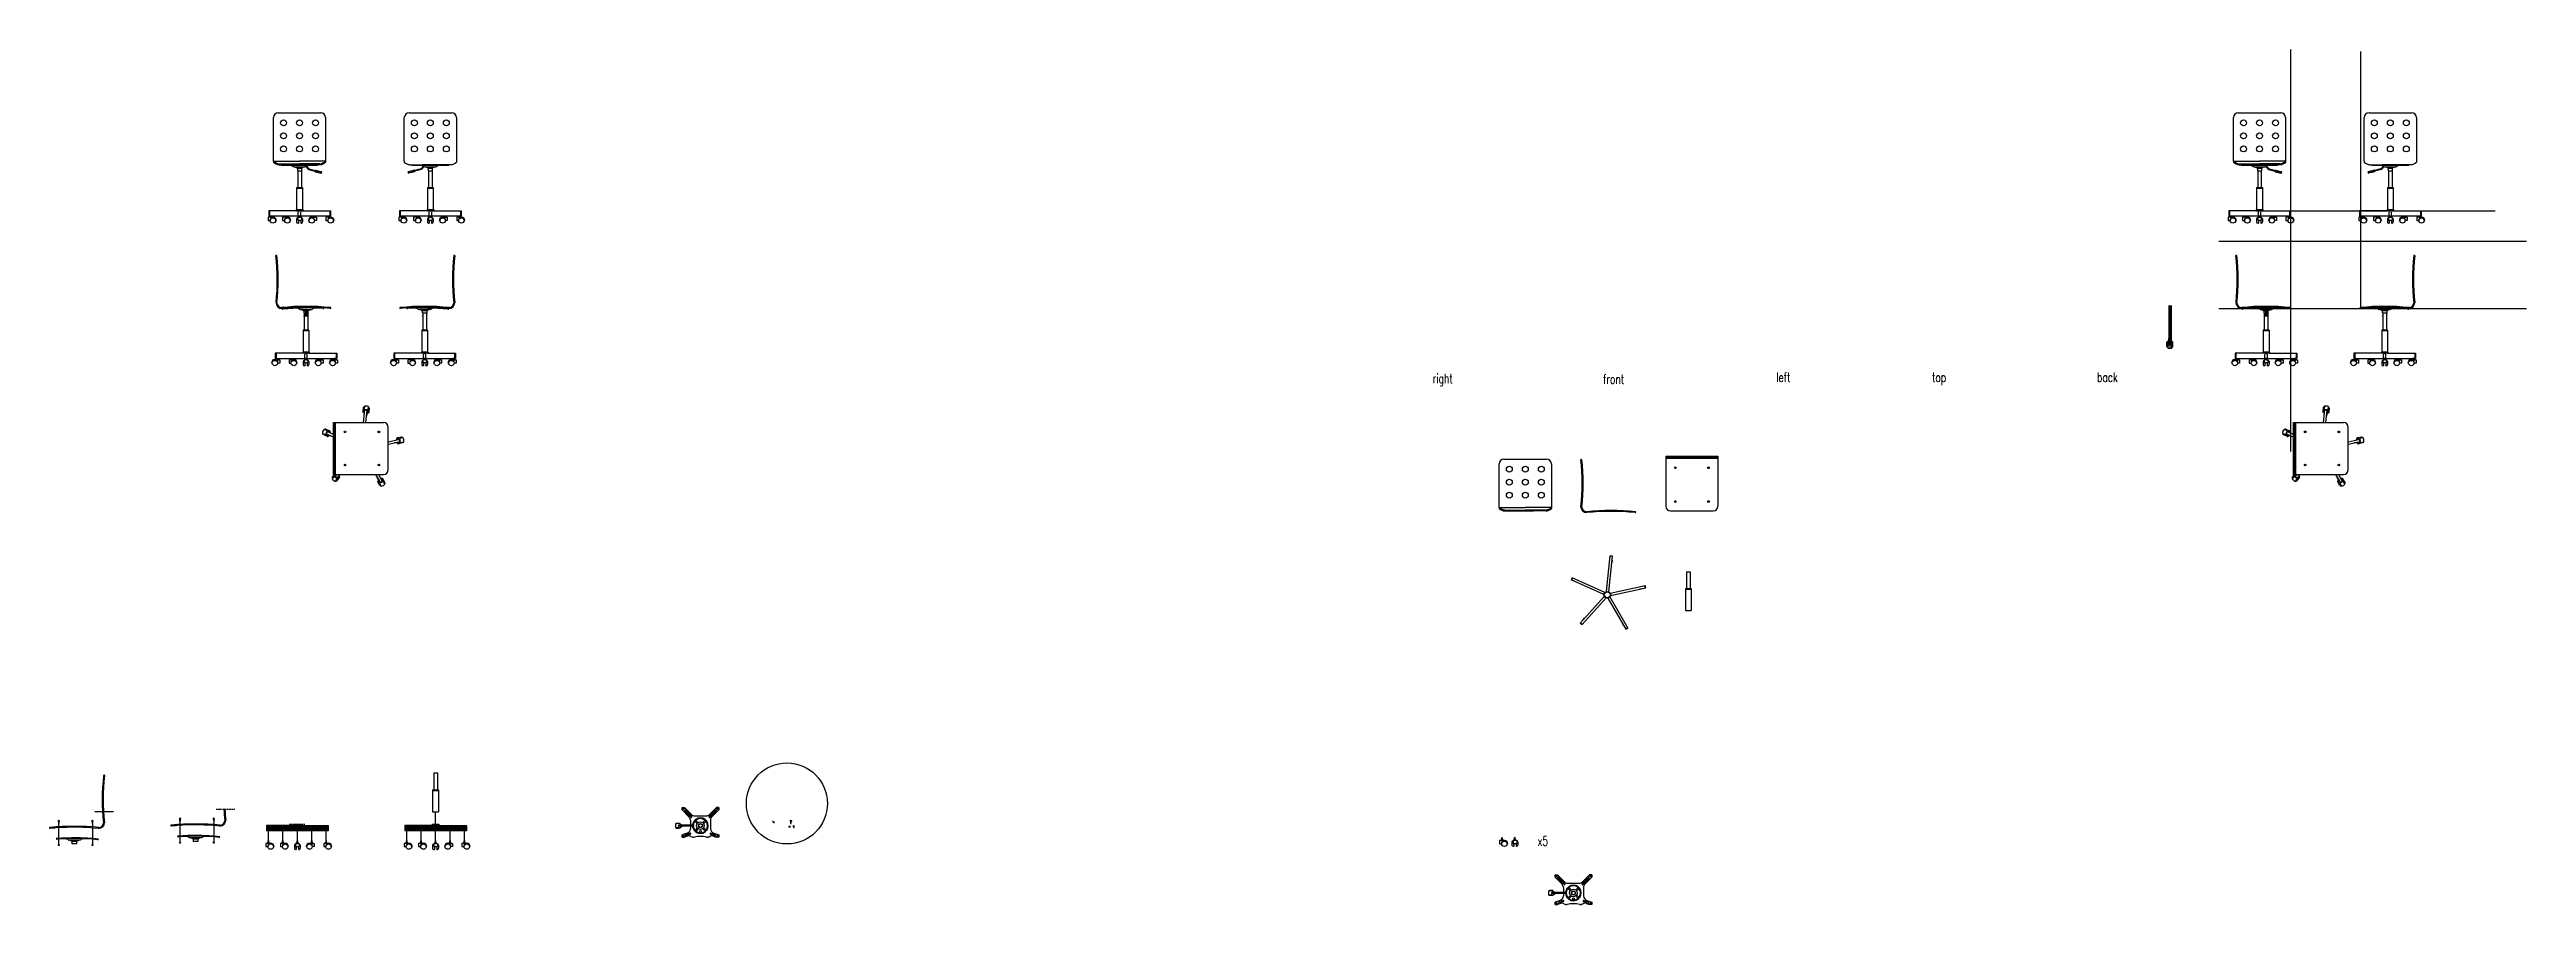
# Model space of a CAD drawing. Header units: millimetres. Extents: x 1638 to 3729, y -103 to 619.
import ezdxf

# ---------------------------------------------------------------- set-up
doc = ezdxf.new("R2010")
doc.units = ezdxf.units.MM
doc.header["$LTSCALE"] = 100
doc.linetypes.add('CONTINUA', pattern=[0])
doc.linetypes.add('TRATTEGGIATA2', pattern=[0.375, 0.25, -0.125])
doc.layers.get('0').update_dxf_attribs({"plot": 0})
for name, color, linetype in [('PGF-ARREDO', 73, 'Continuous'), ('SQUADRA', 7, 'Continuous'), ('TESTI', 8, 'Continuous')]:
    doc.layers.add(name, color=color, linetype=linetype)
doc.styles.add('dim', font='romans.shx', dxfattribs={"width": 0.7})

msp = doc.modelspace()

# ---------------------------------------------------------------- texts
at = {"color": 2, "style": 'dim', "width": 0.7}
for s, p in [('right', (2805.3, 337.2)), ('front', (2949.1, 336.6)), ('left', (3095.4, 338.2)), ('top', (3226.9, 338.2)), ('back', (3366.2, 338.2)), ('x5', (2893.9, -53.6))]:
    msp.add_text(s, height=8, dxfattribs=at).set_placement(p)

# ---------------------------------------------------------------- hatches: boundary and pattern name
at = {"layer": 'SQUADRA', "linetype": 'CONTINUA', "ltscale": 0.1}
h = msp.add_hatch(dxfattribs=at)
h.set_pattern_fill('ANSI31', color=8, scale=0.2)
h.set_pattern_definition([(45, (-1016.13916, -525.6901), (-0.4490128, 0.4490128), [])])
h.paths.add_polyline_path([(1846, -37.5), (1846, -37.1, -0.338294), (1847, -36.4), (1844.5, -36.4), (1821.7, -36.4), (1821.7, -40.9), (1822.4, -40.9), (1822.4, -39.4), (1822.9, -39.4), (1822.9, -40.9), (1846, -40.9)])
h.paths.add_polyline_path([(1872.4, -36.4), (1849.5, -36.4), (1847, -36.4, -0.338294), (1848, -37.1), (1848, -40.9), (1871.2, -40.9), (1871.2, -39.4), (1871.6, -39.4), (1871.6, -40.9), (1872.4, -40.9)])
h.paths.add_polyline_path([(1848, -37.1, 0.764024), (1846, -37.1), (1846, -37.5), (1846, -40.9), (1846.8, -40.9), (1846.8, -39.4), (1847.3, -39.4), (1847.3, -40.9), (1848, -40.9)])
h.paths.add_polyline_path([(1821.7, -36.4), (1821, -36.4), (1821, -40.9), (1821.7, -40.9)])
h.paths.add_polyline_path([(1873, -36.4), (1872.4, -36.4), (1872.4, -40.9), (1873, -40.9)])
h = msp.add_hatch(dxfattribs=at)
h.set_pattern_fill('ANSI31', color=8, scale=0.2)
h.set_pattern_definition([(45, (-899.4457, -525.6901), (-0.4490128, 0.4490128), [])])
h.paths.add_polyline_path([(1962.7, -37.5), (1962.7, -37.1, -0.338294), (1963.7, -36.4), (1961.2, -36.4), (1938.4, -36.4), (1938.4, -40.9), (1939.1, -40.9), (1939.1, -39.4), (1939.6, -39.4), (1939.6, -40.9), (1962.7, -40.9)])
h.paths.add_polyline_path([(1989.1, -36.4), (1966.2, -36.4), (1963.7, -36.4, -0.338294), (1964.7, -37.1), (1964.7, -40.9), (1987.9, -40.9), (1987.9, -39.4), (1988.3, -39.4), (1988.3, -40.9), (1989.1, -40.9)])
h.paths.add_polyline_path([(1964.7, -37.1, 0.764024), (1962.7, -37.1), (1962.7, -37.5), (1962.7, -40.9), (1963.5, -40.9), (1963.5, -39.4), (1964, -39.4), (1964, -40.9), (1964.7, -40.9)])
h.paths.add_polyline_path([(1938.4, -36.4), (1937.7, -36.4), (1937.7, -40.9), (1938.4, -40.9)])
h.paths.add_polyline_path([(1989.7, -36.4), (1989.1, -36.4), (1989.1, -40.9), (1989.7, -40.9)])

# ---------------------------------------------------------------- linework, layer by layer
for p, q in [((3485.4, 565.6), (3521.4, 565.6)), ((3595.8, 565.6), (3631.8, 565.6)), ((3481.4, 524.7), (3481.4, 561.6)), ((3525.4, 561.6), (3525.4, 524.7)), ((3591.8, 524.7), (3591.8, 561.6)), ((3635.8, 561.6), (3635.8, 524.7))]:
    msp.add_line(p, q)
for centre, start, end in [((3485.4, 561.6), 90, 180), ((3521.4, 561.6), 0, 90), ((3595.8, 561.6), 90, 180), ((3631.8, 561.6), 0, 90)]:
    msp.add_arc(centre, 4, start, end)
at = {"layer": 'PGF-ARREDO', "color": 0}
for p, q in [((1830.9, 565.6), (1866.9, 565.6)), ((1941.3, 565.6), (1977.3, 565.6)), ((1826.9, 524.7), (1826.9, 561.6)), ((1870.9, 561.6), (1870.9, 524.7)), ((1937.3, 524.7), (1937.3, 561.6)), ((1981.3, 561.6), (1981.3, 524.7)), ((2865.6, 273), (2901.6, 273)), ((2861.6, 232.2), (2861.6, 269)), ((2905.6, 269), (2905.6, 232.2)), ((1644.8, -32.8), (1644.8, -33)), ((1644.8, -33), (1646.3, -33)), ((1645.1, -33.2), (1646, -33.2)), ((1645.3, -33.3), (1645.8, -33.2)), ((1645.3, -33.4), (1645.8, -33.3)), ((1645.3, -33.5), (1645.8, -33.4)), ((1645.3, -33.6), (1645.8, -33.5)), ((1645.3, -33.7), (1645.8, -33.6)), ((1645.3, -33.8), (1645.8, -33.7)), ((1645.3, -33.9), (1645.8, -33.8)), ((1645.3, -34), (1645.8, -33.9)), ((1645.3, -34.1), (1645.8, -34)), ((1645.3, -34.2), (1645.8, -34.1)), ((1645.3, -34.3), (1645.8, -34.2)), ((1645.3, -34.4), (1645.8, -34.3)), ((1645.3, -34.5), (1645.8, -34.4)), ((1645.3, -34.6), (1645.8, -34.5)), ((1645.3, -34.7), (1645.8, -34.6)), ((1645.3, -34.7), (1645.8, -34.7)), ((1646.3, -32.8), (1646.3, -33)), ((1673.2, -32.8), (1673.2, -33)), ((1673.2, -33), (1674.8, -33)), ((1673.6, -33.2), (1674.4, -33.2)), ((1673.7, -33.3), (1674.3, -33.2)), ((1673.7, -33.4), (1674.3, -33.3)), ((1673.7, -33.5), (1674.3, -33.4)), ((1673.7, -33.6), (1674.3, -33.5)), ((1673.7, -33.7), (1674.3, -33.6)), ((1673.7, -33.8), (1674.3, -33.7)), ((1673.7, -33.9), (1674.3, -33.8)), ((1673.7, -34), (1674.3, -33.9)), ((1673.7, -34.1), (1674.3, -34)), ((1673.7, -34.2), (1674.3, -34.1)), ((1673.7, -34.3), (1674.3, -34.2)), ((1673.7, -34.4), (1674.3, -34.3)), ((1673.7, -34.5), (1674.3, -34.4)), ((1673.7, -34.6), (1674.3, -34.5)), ((1673.7, -34.7), (1674.3, -34.6)), ((1673.7, -34.7), (1674.2, -34.7)), ((1674.8, -32.8), (1674.8, -33)), ((2248.2, -33.2), (2248.8, -33.2)), ((2248.2, -33.2), (2248.2, -33.2)), ((2248.3, -33.3), (2248.7, -33.3)), ((2248.4, -33.4), (2248.6, -33.3)), ((2248.4, -33.4), (2248.6, -33.4)), ((2248.4, -33.4), (2248.6, -33.4)), ((2248.4, -33.5), (2248.6, -33.4)), ((2248.4, -33.5), (2248.6, -33.5)), ((2248.4, -33.6), (2248.6, -33.5)), ((2248.4, -33.6), (2248.6, -33.6)), ((2248.4, -33.6), (2248.6, -33.6)), ((2248.4, -33.7), (2248.6, -33.6)), ((2248.4, -33.7), (2248.6, -33.7)), ((2248.4, -33.8), (2248.6, -33.7)), ((2248.4, -33.8), (2248.6, -33.8)), ((2248.4, -33.8), (2248.6, -33.8)), ((2248.4, -33.9), (2248.6, -33.8)), ((2248.4, -33.9), (2248.6, -33.9)), ((2248.4, -33.9), (2248.6, -33.9)), ((2248.8, -33.2), (2248.8, -33.2)), ((2249.4, -33.9), (2249.9, -33.9)), ((2249.4, -33.9), (2249.9, -33.9)), ((2249.4, -33.9), (2249.4, -33.9)), ((2249.5, -33.9), (2249.5, -33.7)), ((2249.5, -33.7), (2249.6, -33.7)), ((2249.5, -33.7), (2249.8, -33.7)), ((2249.6, -33.9), (2249.6, -33.7)), ((2249.6, -33.7), (2249.8, -33.7)), ((2249.8, -33.9), (2249.8, -33.7)), ((2249.8, -33.7), (2249.9, -33.7)), ((2249.9, -33.9), (2249.9, -33.7)), ((2249.9, -33.9), (2249.9, -33.9)), ((1646.1, -52.8), (1645, -52.8)), ((1645, -52.9), (1645, -52.8)), ((1646.1, -52.9), (1645, -52.9)), ((1645, -52.9), (1645, -53.3)), ((1645.2, -53.3), (1645, -53.3)), ((1646, -53.3), (1645.1, -53.3)), ((1645.2, -52.9), (1645.2, -53.3)), ((1645.8, -53.3), (1645.2, -53.3)), ((1645.8, -52.9), (1645.8, -53.3)), ((1646, -53.3), (1645.8, -53.3)), ((1646, -52.9), (1646, -53.3)), ((1646.1, -52.8), (1646.1, -52.9)), ((1674.5, -52.8), (1673.4, -52.8)), ((1673.4, -52.9), (1673.4, -52.8)), ((1674.5, -52.9), (1673.4, -52.9)), ((1673.5, -52.9), (1673.5, -53.3)), ((1673.7, -53.3), (1673.5, -53.3)), ((1674.4, -53.3), (1673.5, -53.3)), ((1673.7, -52.9), (1673.7, -53.3)), ((1674.3, -53.3), (1673.7, -53.3)), ((1674.3, -52.9), (1674.3, -53.3)), ((1674.5, -53.3), (1674.3, -53.3)), ((1674.5, -52.8), (1674.5, -52.9)), ((1674.5, -52.9), (1674.5, -53.3))]:
    msp.add_line(p, q, dxfattribs=at)
at = {"layer": 'PGF-ARREDO', "color": 0, "linetype": 'CONTINUA', "ltscale": 0.1}
for p, q in [((1826.9, 524.7), (1848.9, 524.7)), ((1826.9, 524.7), (1826.9, 523.9)), ((1870.9, 524.7), (1848.9, 524.7)), ((1870.9, 524.7), (1870.9, 523.9)), ((1937.3, 524.7), (1937.3, 523.9)), ((1981.3, 524.7), (1981.3, 523.9)), ((1831.5, 521.7), (1848.9, 521.7)), ((1831.7, 522.5), (1848.9, 522.5)), ((1863.7, 521.1), (1834.1, 521.1)), ((1848.9, 521.7), (1841.9, 521.7)), ((1841.9, 521.2), (1844.1, 519.9)), ((1844.1, 519.9), (1853.7, 519.9)), ((1845, 519.9), (1847.2, 518.7)), ((1846.4, 502.4), (1851.4, 502.4)), ((1846.4, 502.4), (1846.4, 483.9)), ((1846.4, 502.4), (1846.4, 501.9)), ((1846.4, 501.9), (1851.4, 501.9)), ((1847.2, 518.7), (1847.2, 516.7)), ((1847.2, 518.7), (1850.7, 518.7)), ((1847.2, 516.7), (1850.7, 516.7)), ((1847.4, 516.7), (1847.4, 502.4)), ((1866.1, 522.5), (1848.9, 522.5)), ((1866.3, 521.7), (1848.9, 521.7)), ((1848.9, 521.7), (1855.9, 521.7)), ((1850.4, 516.7), (1850.4, 502.4)), ((1850.4, 502.4), (1851.4, 502.4)), ((1852.8, 519.9), (1850.7, 518.7)), ((1850.7, 516.7), (1850.7, 518.7)), ((1851.4, 502.4), (1851.4, 483.9)), ((1855.9, 521.2), (1853.7, 519.9)), ((1854.2, 520.2), (1856.4, 517.6)), ((1854.8, 520.5), (1856.8, 518.3)), ((1856.4, 517.6), (1862, 516.2)), ((1856.8, 518.3), (1862.2, 516.9)), ((1941.9, 521.7), (1959.3, 521.7)), ((1974.1, 521.1), (1944.5, 521.1)), ((1951.4, 518.3), (1946, 516.9)), ((1951.8, 517.6), (1946.2, 516.2)), ((1953.3, 520.5), (1951.4, 518.3)), ((1954, 520.2), (1951.8, 517.6)), ((1959.3, 521.7), (1952.3, 521.7)), ((1952.3, 521.2), (1954.5, 519.9)), ((1954.5, 519.9), (1964.1, 519.9)), ((1955.4, 519.9), (1957.5, 518.7)), ((1956.8, 502.4), (1961.8, 502.4)), ((1956.8, 502.4), (1956.8, 483.9)), ((1956.8, 502.4), (1956.8, 501.9)), ((1956.8, 501.9), (1961.8, 501.9)), ((1957.5, 518.7), (1957.5, 516.7)), ((1957.5, 518.7), (1961, 518.7)), ((1957.5, 516.7), (1961, 516.7)), ((1957.8, 516.7), (1957.8, 502.4)), ((1976.7, 521.7), (1959.3, 521.7)), ((1959.3, 521.7), (1966.3, 521.7)), ((1960.8, 516.7), (1960.8, 502.4)), ((1963.2, 519.9), (1961, 518.7)), ((1961, 516.7), (1961, 518.7)), ((1961.8, 502.4), (1961.8, 483.9)), ((1966.3, 521.2), (1964.1, 519.9)), ((1846.4, 482.9), (1822.9, 482.9)), ((1822.9, 482.9), (1822.9, 478.4)), ((1823.6, 482.9), (1823.6, 478.4)), ((1846.1, 483.9), (1851.7, 483.9)), ((1846.1, 483.9), (1846.1, 482.9)), ((1846.4, 482.9), (1851.4, 482.9)), ((1851.4, 482.9), (1874.9, 482.9)), ((1851.7, 483.9), (1851.7, 482.9)), ((1874.3, 482.9), (1874.3, 478.4)), ((1874.9, 482.9), (1874.9, 478.4)), ((1956.8, 482.9), (1933.3, 482.9)), ((1933.3, 482.9), (1933.3, 478.4)), ((1933.9, 482.9), (1933.9, 478.4)), ((1956.5, 483.9), (1962.1, 483.9)), ((1956.5, 483.9), (1956.5, 482.9)), ((1956.8, 482.9), (1961.8, 482.9)), ((1961.8, 482.9), (1985.3, 482.9)), ((1962.1, 483.9), (1962.1, 482.9)), ((1984.6, 482.9), (1984.6, 478.4)), ((1985.3, 482.9), (1985.3, 478.4)), ((1829.1, 445.1), (1829.5, 445.1)), ((1979.8, 445.1), (1979.4, 445.1)), ((1847.5, 400.6), (1849.5, 399.5)), ((1849.5, 399.5), (1859.2, 399.5)), ((1850.4, 399.5), (1852.6, 398.2)), ((1852.6, 398.2), (1852.6, 396.2)), ((1852.6, 398.2), (1853.9, 398.2)), ((1853.7, 399.3), (1853.7, 398.4)), ((1853.9, 398.9), (1853.9, 395.1)), ((1854.1, 399.1), (1854.5, 399.1)), ((1854.7, 398.9), (1854.7, 395.1)), ((1854.7, 398.2), (1856.1, 398.2)), ((1854.7, 398.2), (1856.1, 398.2)), ((1855, 399.3), (1855, 398.4)), ((1858.3, 399.5), (1856.1, 398.2)), ((1856.1, 396.2), (1856.1, 398.2)), ((1861.1, 400.6), (1859.2, 399.5)), ((1947.7, 400.6), (1949.7, 399.5)), ((1959.3, 399.5), (1949.7, 399.5)), ((1950.6, 399.5), (1952.7, 398.2)), ((1956.2, 398.2), (1952.7, 398.2)), ((1952.7, 396.2), (1952.7, 398.2)), ((1958.4, 399.5), (1956.2, 398.2)), ((1956.2, 398.2), (1956.2, 396.2)), ((1961.3, 400.6), (1959.3, 399.5)), ((1851.8, 381.9), (1851.8, 363.4)), ((1856.8, 381.9), (1851.8, 381.9)), ((1856.8, 381.4), (1851.8, 381.4)), ((1852.4, 393.9), (1853.9, 395.1)), ((1852.6, 396.2), (1853.9, 396.2)), ((1852.8, 396.2), (1852.8, 394.3)), ((1852.8, 393.8), (1852.8, 381.9)), ((1853.9, 395.1), (1854.7, 395.1)), ((1854.7, 396.2), (1856.1, 396.2)), ((1856.3, 393.9), (1854.7, 395.1)), ((1855.8, 396.2), (1855.8, 394.3)), ((1855.8, 393.8), (1855.8, 381.9)), ((1856.8, 381.9), (1856.8, 363.4)), ((1856.8, 381.9), (1856.8, 381.4)), ((1952, 381.9), (1952, 363.4)), ((1957, 381.9), (1952, 381.9)), ((1957, 381.4), (1952, 381.4)), ((1956.2, 396.2), (1952.7, 396.2)), ((1953, 396.2), (1953, 381.9)), ((1956, 396.2), (1956, 381.9)), ((1957, 381.9), (1957, 363.4)), ((1957, 381.9), (1957, 381.4)), ((1851.8, 362.4), (1828.3, 362.4)), ((1828.3, 362.4), (1828.3, 357.9)), ((1829, 362.4), (1829, 357.9)), ((1851.5, 363.4), (1851.5, 362.4)), ((1857.1, 363.4), (1851.5, 363.4)), ((1856.8, 362.4), (1851.8, 362.4)), ((1853.3, 357.9), (1853.3, 361.4)), ((1855.4, 357.9), (1855.4, 361.4)), ((1856.8, 362.4), (1880.3, 362.4)), ((1857.1, 363.4), (1857.1, 362.4)), ((1879.7, 362.4), (1879.7, 357.9)), ((1880.3, 362.4), (1880.3, 357.9)), ((1952, 362.4), (1928.5, 362.4)), ((1928.5, 362.4), (1928.5, 357.9)), ((1929.1, 362.4), (1929.1, 357.9)), ((1951.7, 363.4), (1951.7, 362.4)), ((1957.3, 363.4), (1951.7, 363.4)), ((1957, 362.4), (1952, 362.4)), ((1953.4, 357.9), (1953.4, 361.4)), ((1955.6, 357.9), (1955.6, 361.4)), ((1957, 362.4), (1980.5, 362.4)), ((1957.3, 363.4), (1957.3, 362.4)), ((1979.8, 362.4), (1979.8, 357.9)), ((1980.5, 362.4), (1980.5, 357.9)), ((1902.7, 316.6), (1902.3, 313)), ((1902.9, 304), (1904, 314.9)), ((1903.6, 317.8), (1903, 312.4)), ((1906, 314.7), (1904, 314.9)), ((1906, 314.3), (1904, 314.5)), ((1904.9, 304), (1906, 314.7)), ((1906.8, 314.6), (1906.5, 312.1)), ((1906.8, 314.6), (1907, 317.4)), ((1907.7, 316.1), (1907.3, 312.5)), ((1868.1, 294.9), (1873, 292.8)), ((1869, 293.7), (1872.2, 292.3)), ((1872.1, 297), (1869.6, 298.1)), ((1871, 298.3), (1874.3, 296.9)), ((1871.8, 296.3), (1871, 294.5)), ((1877.5, 291.6), (1871, 294.5)), ((1872.2, 296.1), (1871.4, 294.3)), ((1877.5, 293.8), (1871.8, 296.3)), ((1872.1, 297), (1874.4, 296)), ((1877.5, 260), (1877.5, 304)), ((1877.5, 304), (1919.8, 304)), ((1878.3, 260), (1878.3, 304)), ((1879.3, 260), (1879.3, 304)), ((1905.6, 311.2), (1905.4, 309.2)), ((1923.8, 264), (1923.8, 300)), ((1923.8, 287.7), (1933.6, 289.8)), ((1923.8, 285.7), (1934, 287.8)), ((1930.6, 287.1), (1928.7, 286.7)), ((1936.2, 291.1), (1931, 290)), ((1934.9, 291.6), (1931.4, 290.9)), ((1934.2, 287.1), (1931.7, 286.6)), ((1935.9, 286.7), (1932.4, 286)), ((1933.6, 287.8), (1933.2, 289.7)), ((1934, 287.8), (1933.6, 289.8)), ((1934.2, 287.1), (1936.9, 287.7)), ((2930.6, 272.7), (2931, 272.7)), ((3002.2, 275.5), (3046.2, 275.5)), ((3002.2, 275.5), (3002.2, 233.2)), ((3002.2, 274.7), (3046.2, 274.7)), ((3002.2, 273.7), (3046.2, 273.7)), ((3046.2, 275.5), (3046.2, 233.2)), ((1878.2, 258.6), (1876.3, 256.5)), ((1876.6, 257.9), (1878.4, 260)), ((1877.5, 260), (1919.8, 260)), ((1878.2, 258.6), (1879.4, 260)), ((1880.4, 260), (1878.7, 258.1)), ((1878.7, 258.1), (1880.2, 256.8)), ((1878.9, 254.2), (1882.5, 258.2)), ((1879, 258.4), (1880.5, 257.1)), ((1883.1, 260), (1880.2, 256.8)), ((1880.3, 254.6), (1882.7, 257.3)), ((1913.1, 260), (1917.2, 252.9)), ((1915.4, 255.9), (1914.4, 257.6)), ((1916.7, 250.8), (1914.9, 253.9)), ((1916.5, 252.5), (1915.3, 254.7)), ((1915.4, 260), (1918.9, 253.9)), ((1916.5, 252.5), (1917.9, 250.1)), ((1917, 253.2), (1918.7, 254.2)), ((1917.2, 252.9), (1918.9, 253.9)), ((1921, 251.8), (1918.3, 256.5)), ((1921, 253.3), (1919.2, 256.4)), ((2861.6, 232.2), (2883.6, 232.2)), ((2861.6, 232.2), (2861.6, 231.4)), ((2866.4, 230), (2883.6, 230)), ((2905.6, 232.2), (2883.6, 232.2)), ((2900.8, 230), (2883.6, 230)), ((2905.6, 232.2), (2905.6, 231.4)), ((2866.2, 229.2), (2883.6, 229.2)), ((2883.6, 229.2), (2876.6, 229.2)), ((2901, 229.2), (2883.6, 229.2)), ((2883.6, 229.2), (2890.6, 229.2)), ((3006.2, 229.2), (3042.2, 229.2))]:
    msp.add_line(p, q, dxfattribs=at)
at = {"layer": 'PGF-ARREDO', "color": 7, "linetype": 'CONTINUA', "ltscale": 0.1}
for p, q in [((3481.4, 524.7), (3503.4, 524.7)), ((3481.4, 524.7), (3481.4, 523.9)), ((3525.4, 524.7), (3503.4, 524.7)), ((3525.4, 524.7), (3525.4, 523.9)), ((3591.8, 524.7), (3591.8, 523.9)), ((3635.8, 524.7), (3635.8, 523.9)), ((3486.1, 521.7), (3503.4, 521.7)), ((3486.2, 522.5), (3503.4, 522.5)), ((3518.2, 521.1), (3488.6, 521.1)), ((3503.4, 521.7), (3496.4, 521.7)), ((3496.4, 521.2), (3498.6, 519.9)), ((3498.6, 519.9), (3508.3, 519.9)), ((3499.5, 519.9), (3501.7, 518.7)), ((3500.9, 502.4), (3505.9, 502.4)), ((3500.9, 502.4), (3500.9, 483.9)), ((3500.9, 502.4), (3500.9, 501.9)), ((3500.9, 501.9), (3505.9, 501.9)), ((3501.7, 518.7), (3501.7, 516.7)), ((3501.7, 518.7), (3505.2, 518.7)), ((3501.7, 516.7), (3505.2, 516.7)), ((3501.9, 516.7), (3501.9, 502.4)), ((3520.7, 522.5), (3503.4, 522.5)), ((3520.8, 521.7), (3503.4, 521.7)), ((3503.4, 521.7), (3510.4, 521.7)), ((3504.9, 516.7), (3504.9, 502.4)), ((3504.9, 502.4), (3505.9, 502.4)), ((3507.4, 519.9), (3505.2, 518.7)), ((3505.2, 516.7), (3505.2, 518.7)), ((3505.9, 502.4), (3505.9, 483.9)), ((3510.4, 521.2), (3508.3, 519.9)), ((3508.7, 520.2), (3510.9, 517.6)), ((3509.4, 520.5), (3511.4, 518.3)), ((3510.9, 517.6), (3516.6, 516.2)), ((3511.4, 518.3), (3516.8, 516.9)), ((3516.5, 515.8), (3516.8, 517.2)), ((3516.5, 515.8), (3521.7, 514.5)), ((3516.8, 517.2), (3517.9, 516.9)), ((3516.8, 517.2), (3522, 515.8)), ((3516.8, 516.9), (3517.8, 516.6)), ((3517.9, 516.5), (3518.9, 515.2)), ((3518, 516.8), (3519.1, 515.5)), ((3519.1, 515.5), (3521.8, 514.8)), ((3519.1, 515.5), (3520.1, 515.2)), ((3521.9, 514.7), (3522.2, 515.6)), ((3595.3, 514.7), (3595.1, 515.6)), ((3600.4, 517.2), (3595.2, 515.8)), ((3598.2, 515.5), (3595.5, 514.8)), ((3600.8, 515.8), (3595.6, 514.5)), ((3596.4, 521.7), (3613.8, 521.7)), ((3598.2, 515.5), (3597.2, 515.2)), ((3599.2, 516.8), (3598.2, 515.5)), ((3599.4, 516.5), (3598.4, 515.2)), ((3628.6, 521.1), (3599, 521.1)), ((3600.4, 517.2), (3599.3, 516.9)), ((3600.5, 516.9), (3599.5, 516.6)), ((3600.8, 515.8), (3600.4, 517.2)), ((3605.9, 518.3), (3600.5, 516.9)), ((3606.3, 517.6), (3600.7, 516.2)), ((3607.9, 520.5), (3605.9, 518.3)), ((3608.6, 520.2), (3606.3, 517.6)), ((3613.8, 521.7), (3606.8, 521.7)), ((3606.8, 521.2), (3609, 519.9)), ((3609, 519.9), (3618.6, 519.9)), ((3609.9, 519.9), (3612.1, 518.7)), ((3611.3, 502.4), (3616.3, 502.4)), ((3611.3, 502.4), (3611.3, 483.9)), ((3611.3, 502.4), (3611.3, 501.9)), ((3611.3, 501.9), (3616.3, 501.9)), ((3612.1, 518.7), (3612.1, 516.7)), ((3612.1, 518.7), (3615.6, 518.7)), ((3612.1, 516.7), (3615.6, 516.7)), ((3612.3, 516.7), (3612.3, 502.4)), ((3631.2, 521.7), (3613.8, 521.7)), ((3613.8, 521.7), (3620.8, 521.7)), ((3615.3, 516.7), (3615.3, 502.4)), ((3617.8, 519.9), (3615.6, 518.7)), ((3615.6, 516.7), (3615.6, 518.7)), ((3616.3, 502.4), (3616.3, 483.9)), ((3620.8, 521.2), (3618.6, 519.9)), ((3500.9, 482.9), (3477.4, 482.9)), ((3477.4, 482.9), (3477.4, 478.4)), ((3478.1, 482.9), (3478.1, 478.4)), ((3500.6, 483.9), (3506.2, 483.9)), ((3500.6, 483.9), (3500.6, 482.9)), ((3500.9, 482.9), (3505.9, 482.9)), ((3502.4, 478.4), (3502.4, 481.8)), ((3504.5, 478.4), (3504.5, 481.8)), ((3505.9, 482.9), (3529.4, 482.9)), ((3506.2, 483.9), (3506.2, 482.9)), ((3528.8, 482.9), (3528.8, 478.4)), ((3529.4, 482.9), (3529.4, 478.4)), ((3611.3, 482.9), (3587.8, 482.9)), ((3587.8, 482.9), (3587.8, 478.4)), ((3588.5, 482.9), (3588.5, 478.4)), ((3611, 483.9), (3616.6, 483.9)), ((3611, 483.9), (3611, 482.9)), ((3611.3, 482.9), (3616.3, 482.9)), ((3612.7, 478.4), (3612.7, 481.8)), ((3614.9, 478.4), (3614.9, 481.8)), ((3616.3, 482.9), (3639.8, 482.9)), ((3616.6, 483.9), (3616.6, 482.9)), ((3639.2, 482.9), (3639.2, 478.4)), ((3639.8, 482.9), (3639.8, 478.4)), ((1874.9, 478.4), (1822.9, 478.4)), ((1985.3, 478.4), (1933.3, 478.4)), ((3476.9, 477.5), (3476.9, 474.6)), ((3480.9, 477.5), (3476.9, 477.5)), ((3476.9, 474.6), (3478.4, 474.6)), ((3529.4, 478.4), (3477.4, 478.4)), ((3478.5, 478), (3478.5, 478.3)), ((3478.5, 477.8), (3478.5, 477.6)), ((3478.6, 478.4), (3479.6, 478.4)), ((3478.6, 477.9), (3479.6, 477.9)), ((3479.6, 477.9), (3478.6, 477.9)), ((3479.6, 477.5), (3478.6, 477.5)), ((3479.7, 478), (3479.7, 478.3)), ((3479.7, 477.8), (3479.7, 477.6)), ((3483.5, 474.6), (3483.8, 474.6)), ((3489.1, 477.5), (3489.1, 474.6)), ((3493.1, 477.5), (3489.1, 477.5)), ((3489.1, 474.6), (3490.6, 474.6)), ((3490.7, 478), (3490.7, 478.3)), ((3490.7, 477.8), (3490.7, 477.6)), ((3490.8, 478.4), (3491.8, 478.4)), ((3491.8, 477.9), (3490.8, 477.9)), ((3490.8, 477.9), (3491.8, 477.9)), ((3491.9, 478), (3491.9, 478.3)), ((3491.9, 477.8), (3491.9, 477.6)), ((3495.7, 474.6), (3496, 474.6)), ((3500.9, 475.9), (3500.9, 473.4)), ((3501.9, 477.5), (3501.9, 474.8)), ((3502.9, 477.5), (3501.9, 477.5)), ((3501.9, 476.9), (3501.9, 476.9)), ((3501.9, 474.8), (3504.9, 474.8)), ((3501.9, 472.4), (3502.4, 472.4)), ((3502.4, 474.8), (3502.4, 472.4)), ((3502.8, 478), (3502.8, 478.3)), ((3502.8, 477.8), (3502.8, 477.6)), ((3502.9, 478.4), (3503.9, 478.4)), ((3502.9, 477.9), (3503.9, 477.9)), ((3503.9, 477.9), (3502.9, 477.9)), ((3502.9, 477.5), (3503.9, 477.5)), ((3503.9, 477.5), (3504.9, 477.5)), ((3504, 478), (3504, 478.3)), ((3504, 477.8), (3504, 477.6)), ((3504.4, 474.8), (3504.4, 472.4)), ((3504.4, 472.4), (3504.9, 472.4)), ((3504.9, 477.5), (3504.9, 474.8)), ((3504.9, 476.9), (3504.9, 476.9)), ((3505.9, 475.9), (3505.9, 473.4)), ((3511.2, 474.6), (3510.9, 474.6)), ((3513.8, 477.5), (3517.8, 477.5)), ((3515, 478), (3515, 478.3)), ((3515, 477.8), (3515, 477.6)), ((3516.1, 478.4), (3515.1, 478.4)), ((3515.1, 477.9), (3516.1, 477.9)), ((3516.1, 477.9), (3515.1, 477.9)), ((3516.2, 478), (3516.2, 478.3)), ((3516.2, 477.8), (3516.2, 477.6)), ((3517.8, 474.6), (3516.3, 474.6)), ((3517.8, 477.5), (3517.8, 474.6)), ((3525.7, 477.5), (3525.7, 474.6)), ((3529.7, 477.5), (3525.7, 477.5)), ((3525.7, 474.6), (3527.1, 474.6)), ((3527.2, 478), (3527.2, 478.3)), ((3527.2, 477.8), (3527.2, 477.6)), ((3528.3, 477.9), (3527.3, 477.9)), ((3527.3, 477.9), (3528.3, 477.9)), ((3528.4, 478), (3528.4, 478.3)), ((3528.4, 477.8), (3528.4, 477.6)), ((3532.2, 474.6), (3532.5, 474.6)), ((3587.3, 477.5), (3587.3, 474.6)), ((3591.3, 477.5), (3587.3, 477.5)), ((3587.3, 474.6), (3588.8, 474.6)), ((3639.8, 478.4), (3587.8, 478.4)), ((3588.9, 478), (3588.9, 478.3)), ((3588.9, 477.8), (3588.9, 477.6)), ((3589, 478.4), (3590, 478.4)), ((3589, 477.9), (3590, 477.9)), ((3590, 477.9), (3589, 477.9)), ((3590, 477.5), (3589, 477.5)), ((3590.1, 478), (3590.1, 478.3)), ((3590.1, 477.8), (3590.1, 477.6)), ((3593.9, 474.6), (3594.2, 474.6)), ((3599.5, 477.5), (3599.5, 474.6)), ((3603.5, 477.5), (3599.5, 477.5)), ((3599.5, 474.6), (3601, 474.6)), ((3601, 478), (3601, 478.3)), ((3601, 477.8), (3601, 477.6)), ((3601.1, 478.4), (3602.1, 478.4)), ((3602.1, 477.9), (3601.1, 477.9)), ((3601.1, 477.9), (3602.1, 477.9)), ((3602.2, 478), (3602.2, 478.3)), ((3602.2, 477.8), (3602.2, 477.6)), ((3606.1, 474.6), (3606.4, 474.6)), ((3611.3, 475.9), (3611.3, 473.4)), ((3612.3, 477.5), (3612.3, 474.8)), ((3613.3, 477.5), (3612.3, 477.5)), ((3612.3, 476.9), (3612.3, 476.9)), ((3612.3, 474.8), (3615.3, 474.8)), ((3612.3, 472.4), (3612.8, 472.4)), ((3612.8, 474.8), (3612.8, 472.4)), ((3613.2, 478), (3613.2, 478.3)), ((3613.2, 477.8), (3613.2, 477.6)), ((3613.3, 478.4), (3614.3, 478.4)), ((3613.3, 477.9), (3614.3, 477.9)), ((3614.3, 477.9), (3613.3, 477.9)), ((3613.3, 477.5), (3614.3, 477.5)), ((3614.3, 477.5), (3615.3, 477.5)), ((3614.4, 478), (3614.4, 478.3)), ((3614.4, 477.8), (3614.4, 477.6)), ((3614.8, 474.8), (3614.8, 472.4)), ((3614.8, 472.4), (3615.3, 472.4)), ((3615.3, 477.5), (3615.3, 474.8)), ((3615.3, 476.9), (3615.3, 476.9)), ((3616.3, 475.9), (3616.3, 473.4)), ((3621.6, 474.6), (3621.3, 474.6)), ((3624.1, 477.5), (3628.1, 477.5)), ((3625.4, 478), (3625.4, 478.3)), ((3625.4, 477.8), (3625.4, 477.6)), ((3626.5, 478.4), (3625.5, 478.4)), ((3625.5, 477.9), (3626.5, 477.9)), ((3626.5, 477.9), (3625.5, 477.9)), ((3626.6, 478), (3626.6, 478.3)), ((3626.6, 477.8), (3626.6, 477.6)), ((3628.1, 474.6), (3626.7, 474.6)), ((3628.1, 477.5), (3628.1, 474.6)), ((3636.1, 477.5), (3636.1, 474.6)), ((3640.1, 477.5), (3636.1, 477.5)), ((3636.1, 474.6), (3637.5, 474.6)), ((3637.6, 478), (3637.6, 478.3)), ((3637.6, 477.8), (3637.6, 477.6)), ((3638.7, 477.9), (3637.7, 477.9)), ((3637.7, 477.9), (3638.7, 477.9)), ((3638.8, 478), (3638.8, 478.3)), ((3638.8, 477.8), (3638.8, 477.6)), ((3642.6, 474.6), (3642.9, 474.6)), ((3483.6, 445.1), (3484, 445.1)), ((3634.3, 445.1), (3633.9, 445.1)), ((3426.7, 402.7), (3426.7, 369.7)), ((3427.7, 402.7), (3427.7, 366.6)), ((3428.7, 402.7), (3428.7, 369.7)), ((3502.1, 400.6), (3504.1, 399.5)), ((3504.1, 399.5), (3513.7, 399.5)), ((3504.9, 399.5), (3507.1, 398.2)), ((3507.1, 398.2), (3507.1, 396.2)), ((3507.1, 398.2), (3508.5, 398.2)), ((3508.3, 399.3), (3508.2, 398.4)), ((3508.5, 398.9), (3508.5, 395.1)), ((3508.7, 399.1), (3509.1, 399.1)), ((3509.3, 398.9), (3509.3, 395.1)), ((3509.3, 398.2), (3510.6, 398.2)), ((3509.3, 398.2), (3510.6, 398.2)), ((3509.5, 399.3), (3509.6, 398.4)), ((3512.8, 399.5), (3510.6, 398.2)), ((3510.6, 396.2), (3510.6, 398.2)), ((3515.7, 400.6), (3513.7, 399.5)), ((3602.2, 400.6), (3604.2, 399.5)), ((3613.8, 399.5), (3604.2, 399.5)), ((3605.1, 399.5), (3607.3, 398.2)), ((3610.8, 398.2), (3607.3, 398.2)), ((3607.3, 396.2), (3607.3, 398.2)), ((3613, 399.5), (3610.8, 398.2)), ((3610.8, 398.2), (3610.8, 396.2)), ((3615.8, 400.6), (3613.8, 399.5)), ((3506.4, 381.9), (3506.4, 363.4)), ((3511.4, 381.9), (3506.4, 381.9)), ((3511.4, 381.4), (3506.4, 381.4)), ((3506.9, 393.9), (3508.5, 395.1)), ((3506.9, 393.7), (3506.9, 393.9)), ((3507.1, 396.2), (3508.5, 396.2)), ((3507.4, 396.2), (3507.4, 394.3)), ((3507.4, 393.8), (3507.4, 381.9)), ((3508.5, 395.1), (3509.3, 395.1)), ((3509.3, 396.2), (3510.6, 396.2)), ((3510.9, 393.9), (3509.3, 395.1)), ((3510.4, 396.2), (3510.4, 394.3)), ((3510.4, 393.8), (3510.4, 381.9)), ((3510.9, 393.7), (3510.9, 393.9)), ((3511.4, 381.9), (3511.4, 363.4)), ((3511.4, 381.9), (3511.4, 381.4)), ((3606.5, 381.9), (3606.5, 363.4)), ((3611.5, 381.9), (3606.5, 381.9)), ((3611.5, 381.4), (3606.5, 381.4)), ((3607, 393.9), (3607.5, 394.3)), ((3607, 393.7), (3607, 393.9)), ((3610.8, 396.2), (3607.3, 396.2)), ((3607.5, 396.2), (3607.5, 381.9)), ((3610.5, 396.2), (3610.5, 381.9)), ((3611, 393.9), (3610.5, 394.3)), ((3611, 393.7), (3611, 393.9)), ((3611.5, 381.9), (3611.5, 363.4)), ((3611.5, 381.9), (3611.5, 381.4)), ((1828.3, 357.9), (1880.3, 357.9)), ((1928.5, 357.9), (1980.5, 357.9)), ((3425.2, 368.1), (3425.2, 371.7)), ((3425.9, 369.7), (3425.9, 372.2)), ((3425.9, 369.7), (3425.9, 366.9)), ((3426.7, 373.2), (3426.7, 375.2)), ((3426.7, 370.1), (3428.7, 370.1)), ((3426.7, 369.7), (3428.7, 369.7)), ((3427.7, 366.9), (3427.7, 366.6)), ((3429.4, 366.9), (3429.4, 372.2)), ((3430.2, 368.1), (3430.2, 371.7)), ((3482.6, 357), (3486.6, 357)), ((3506.4, 362.4), (3482.9, 362.4)), ((3482.9, 362.4), (3482.9, 357.9)), ((3482.9, 357.9), (3534.9, 357.9)), ((3483.5, 362.4), (3483.5, 357.9)), ((3483.9, 357.5), (3483.9, 357.8)), ((3483.9, 357.3), (3483.9, 357.1)), ((3484, 357.4), (3485, 357.4)), ((3485, 357.4), (3484, 357.4)), ((3485.1, 357.5), (3485.1, 357.8)), ((3485.1, 357.3), (3485.1, 357.1)), ((3486.6, 357), (3486.6, 354.2)), ((3494.6, 357), (3494.6, 354.2)), ((3498.6, 357), (3494.6, 357)), ((3496.1, 357.5), (3496.1, 357.8)), ((3496.1, 357.3), (3496.1, 357.1)), ((3497.2, 357.4), (3496.2, 357.4)), ((3496.2, 357.4), (3497.2, 357.4)), ((3497.3, 357.5), (3497.3, 357.8)), ((3497.3, 357.3), (3497.3, 357.1)), ((3506.1, 363.4), (3506.1, 362.4)), ((3511.7, 363.4), (3506.1, 363.4)), ((3511.4, 362.4), (3506.4, 362.4)), ((3507.4, 357), (3507.4, 354.4)), ((3508.4, 357), (3507.4, 357)), ((3507.4, 356.4), (3507.4, 356.4)), ((3507.8, 357.9), (3507.8, 361.4)), ((3508.3, 357.5), (3508.3, 357.8)), ((3508.3, 357.3), (3508.3, 357.1)), ((3509.4, 357.9), (3508.4, 357.9)), ((3509.4, 357.4), (3508.4, 357.4)), ((3508.4, 357.4), (3509.4, 357.4)), ((3509.4, 357), (3508.4, 357)), ((3509.4, 357), (3510.4, 357)), ((3509.5, 357.5), (3509.5, 357.8)), ((3509.5, 357.3), (3509.5, 357.1)), ((3510, 357.9), (3510, 361.4)), ((3510.4, 357), (3510.4, 354.4)), ((3510.4, 356.4), (3510.4, 356.4)), ((3511.4, 362.4), (3534.9, 362.4)), ((3511.7, 363.4), (3511.7, 362.4)), ((3519.2, 357), (3523.2, 357)), ((3520.5, 357.5), (3520.5, 357.8)), ((3520.5, 357.3), (3520.5, 357.1)), ((3520.6, 357.4), (3521.6, 357.4)), ((3521.6, 357.4), (3520.6, 357.4)), ((3521.7, 357.5), (3521.7, 357.8)), ((3521.7, 357.3), (3521.7, 357.1)), ((3523.2, 357), (3523.2, 354.2)), ((3531.4, 357), (3535.4, 357)), ((3532.6, 357.5), (3532.6, 357.8)), ((3532.6, 357.3), (3532.6, 357.1)), ((3533.7, 357.9), (3532.7, 357.9)), ((3533.7, 357.4), (3532.7, 357.4)), ((3532.7, 357.4), (3533.7, 357.4)), ((3532.7, 357), (3533.7, 357)), ((3533.8, 357.5), (3533.8, 357.8)), ((3533.8, 357.3), (3533.8, 357.1)), ((3534.2, 362.4), (3534.2, 357.9)), ((3534.9, 362.4), (3534.9, 357.9)), ((3535.4, 357), (3535.4, 354.2)), ((3582.8, 357), (3586.8, 357)), ((3606.5, 362.4), (3583, 362.4)), ((3583, 362.4), (3583, 357.9)), ((3583, 357.9), (3635, 357.9)), ((3583.7, 362.4), (3583.7, 357.9)), ((3584.1, 357.5), (3584.1, 357.8)), ((3584.1, 357.3), (3584.1, 357.1)), ((3584.2, 357.4), (3585.2, 357.4)), ((3585.2, 357.4), (3584.2, 357.4)), ((3585.3, 357.5), (3585.3, 357.8)), ((3585.3, 357.3), (3585.3, 357.1)), ((3586.8, 357), (3586.8, 354.2)), ((3594.7, 357), (3594.7, 354.2)), ((3598.7, 357), (3594.7, 357)), ((3596.2, 357.5), (3596.2, 357.8)), ((3596.2, 357.3), (3596.2, 357.1)), ((3597.3, 357.4), (3596.3, 357.4)), ((3596.3, 357.4), (3597.3, 357.4)), ((3597.4, 357.5), (3597.4, 357.8)), ((3597.4, 357.3), (3597.4, 357.1)), ((3606.2, 363.4), (3606.2, 362.4)), ((3611.8, 363.4), (3606.2, 363.4)), ((3611.5, 362.4), (3606.5, 362.4)), ((3607.5, 357), (3607.5, 354.4)), ((3608.5, 357), (3607.5, 357)), ((3607.5, 356.4), (3607.5, 356.4)), ((3607.9, 357.9), (3607.9, 361.4)), ((3608.4, 357.5), (3608.4, 357.8)), ((3608.4, 357.3), (3608.4, 357.1)), ((3609.5, 357.9), (3608.5, 357.9)), ((3609.5, 357.4), (3608.5, 357.4)), ((3608.5, 357.4), (3609.5, 357.4)), ((3609.5, 357), (3608.5, 357)), ((3609.5, 357), (3610.5, 357)), ((3609.6, 357.5), (3609.6, 357.8)), ((3609.6, 357.3), (3609.6, 357.1)), ((3610.1, 357.9), (3610.1, 361.4)), ((3610.5, 357), (3610.5, 354.4)), ((3610.5, 356.4), (3610.5, 356.4)), ((3611.5, 362.4), (3635, 362.4)), ((3611.8, 363.4), (3611.8, 362.4)), ((3619.3, 357), (3623.3, 357)), ((3620.6, 357.5), (3620.6, 357.8)), ((3620.6, 357.3), (3620.6, 357.1)), ((3620.7, 357.4), (3621.7, 357.4)), ((3621.7, 357.4), (3620.7, 357.4)), ((3621.8, 357.5), (3621.8, 357.8)), ((3621.8, 357.3), (3621.8, 357.1)), ((3623.3, 357), (3623.3, 354.2)), ((3631.5, 357), (3635.5, 357)), ((3632.8, 357.5), (3632.8, 357.8)), ((3632.8, 357.3), (3632.8, 357.1)), ((3633.9, 357.9), (3632.9, 357.9)), ((3633.9, 357.4), (3632.9, 357.4)), ((3632.9, 357.4), (3633.9, 357.4)), ((3632.9, 357), (3633.9, 357)), ((3634, 357.5), (3634, 357.8)), ((3634, 357.3), (3634, 357.1)), ((3634.4, 362.4), (3634.4, 357.9)), ((3635, 362.4), (3635, 357.9)), ((3635.5, 357), (3635.5, 354.2)), ((3480.1, 354.2), (3479.8, 354.2)), ((3486.6, 354.2), (3485.2, 354.2)), ((3494.6, 354.2), (3496, 354.2)), ((3501.1, 354.2), (3501.4, 354.2)), ((3506.4, 355.4), (3506.4, 352.9)), ((3510.4, 354.4), (3507.4, 354.4)), ((3507.9, 351.9), (3507.4, 351.9)), ((3507.9, 354.4), (3507.9, 351.9)), ((3509.9, 354.4), (3509.9, 351.9)), ((3510.4, 351.9), (3509.9, 351.9)), ((3511.4, 355.4), (3511.4, 352.9)), ((3516.6, 354.2), (3516.3, 354.2)), ((3523.2, 354.2), (3521.7, 354.2)), ((3528.8, 354.2), (3528.5, 354.2)), ((3535.4, 354.2), (3533.9, 354.2)), ((3580.2, 354.2), (3579.9, 354.2)), ((3586.8, 354.2), (3585.3, 354.2)), ((3594.7, 354.2), (3596.2, 354.2)), ((3601.3, 354.2), (3601.6, 354.2)), ((3606.5, 355.4), (3606.5, 352.9)), ((3610.5, 354.4), (3607.5, 354.4)), ((3608, 351.9), (3607.5, 351.9)), ((3608, 354.4), (3608, 351.9)), ((3610, 354.4), (3610, 351.9)), ((3610.5, 351.9), (3610, 351.9)), ((3611.5, 355.4), (3611.5, 352.9)), ((3616.8, 354.2), (3616.5, 354.2)), ((3623.3, 354.2), (3621.9, 354.2)), ((3629, 354.2), (3628.7, 354.2)), ((3635.5, 354.2), (3634.1, 354.2)), ((3557.2, 316.6), (3556.9, 313)), ((3557.4, 304), (3558.6, 314.9)), ((3558.1, 317.8), (3557.5, 312.4)), ((3560.5, 314.3), (3558.5, 314.5)), ((3560.5, 314.7), (3558.6, 314.9)), ((3559.4, 304), (3560.5, 314.7)), ((3561.3, 314.6), (3561, 312.1)), ((3561.3, 314.6), (3561.6, 317.4)), ((3562.2, 316.1), (3561.8, 312.5)), ((3522.7, 294.9), (3527.6, 292.8)), ((3523.5, 293.7), (3526.8, 292.3)), ((3526.7, 297), (3524.1, 298.1)), ((3525.5, 298.3), (3528.8, 296.9)), ((3526.4, 296.3), (3525.6, 294.5)), ((3532, 291.6), (3525.6, 294.5)), ((3526.7, 296.1), (3525.9, 294.3)), ((3532, 293.8), (3526.4, 296.3)), ((3526.7, 297), (3529, 296)), ((3532, 260), (3532, 304)), ((3532, 304), (3574.3, 304)), ((3532.8, 260), (3532.8, 304)), ((3533.9, 260), (3533.9, 304)), ((3560.2, 311.2), (3560, 309.2)), ((3578.3, 264), (3578.3, 300)), ((3578.3, 287.7), (3588.2, 289.8)), ((3578.3, 285.7), (3588.6, 287.8)), ((3585.2, 287.1), (3583.2, 286.7)), ((3590.8, 291.1), (3585.5, 290)), ((3589.4, 291.6), (3585.9, 290.9)), ((3588.7, 287.1), (3586.3, 286.6)), ((3590.4, 286.7), (3586.9, 286)), ((3588.2, 287.8), (3587.8, 289.7)), ((3588.6, 287.8), (3588.2, 289.8)), ((3588.7, 287.1), (3591.5, 287.7)), ((3532.7, 258.6), (3530.8, 256.5)), ((3531.1, 257.9), (3532.9, 260)), ((3532, 260), (3574.3, 260)), ((3532.7, 258.6), (3533.9, 260)), ((3534.9, 260), (3533.3, 258.1)), ((3533.3, 258.1), (3534.8, 256.8)), ((3533.4, 254.2), (3537, 258.2)), ((3533.6, 258.4), (3535, 257.1)), ((3537.6, 260), (3534.8, 256.8)), ((3534.8, 254.6), (3537.2, 257.3)), ((3567.6, 260), (3571.7, 252.9)), ((3570, 255.9), (3569, 257.6)), ((3571.2, 250.8), (3569.4, 253.9)), ((3571.1, 252.5), (3569.8, 254.7)), ((3570, 260), (3573.5, 253.9)), ((3571.1, 252.5), (3572.5, 250.1)), ((3571.5, 253.2), (3573.3, 254.2)), ((3571.7, 252.9), (3573.5, 253.9)), ((3575.5, 251.8), (3572.8, 256.5)), ((3575.6, 253.3), (3573.8, 256.4)), ((2952.1, 161.1), (2955.2, 191.3)), ((2954, 160.9), (2957.2, 191.1)), ((2957.2, 191.1), (2955.2, 191.3)), ((2957.2, 190.7), (2955.2, 190.9)), ((2923.1, 172.7), (2922.2, 170.9)), ((2950, 158.5), (2922.2, 170.9)), ((2923.4, 172.5), (2922.6, 170.7)), ((2950.8, 160.4), (2923.1, 172.7)), ((2956.9, 187.6), (2956.7, 185.6)), ((3019.7, 177.9), (3019.7, 163.6)), ((3019.7, 177.9), (3022.7, 177.9)), ((3022.7, 177.9), (3022.7, 163.6)), ((2950.3, 157.1), (2930, 134.5)), ((2951.8, 155.8), (2931.5, 133.2)), ((2953.2, 155.6), (2968.4, 129.3)), ((2955, 156.6), (2970.1, 130.3)), ((2955.1, 159.9), (2984.8, 166.2)), ((2955.5, 157.9), (2985.3, 164.3)), ((2981.8, 163.5), (2979.9, 163.1)), ((2984.9, 164.2), (2984.4, 166.1)), ((2985.3, 164.3), (2984.8, 166.2)), ((3018.7, 163.6), (3023.7, 163.6)), ((3018.7, 163.6), (3018.7, 145.1)), ((3018.7, 163.6), (3018.7, 163.1)), ((3018.7, 163.1), (3023.7, 163.1)), ((3023.7, 163.6), (3023.7, 145.1)), ((2930, 134.5), (2931.5, 133.2)), ((2930.2, 134.8), (2931.7, 133.5)), ((2932.3, 137.1), (2933.6, 138.6)), ((2966.7, 132.3), (2965.7, 134.1)), ((2968.2, 129.7), (2969.9, 130.7)), ((2968.4, 129.3), (2970.1, 130.3)), ((2969.3, 129.8), (2969.1, 130.2)), ((3018.7, 145.1), (3023.7, 145.1)), ((1684.1, 5.9), (1683.7, 5.9)), ((1962.2, 7.9), (1962.2, -6.4)), ((1962.2, 7.9), (1965.2, 7.9)), ((1965.2, 7.9), (1965.2, -6.4)), ((1961.2, -6.4), (1966.2, -6.4)), ((1961.2, -6.4), (1961.2, -24.9)), ((1961.2, -6.4), (1961.2, -6.9)), ((1961.2, -6.9), (1966.2, -6.9)), ((1966.2, -6.4), (1966.2, -24.9)), ((1844.5, -36.4), (1821, -36.4)), ((1821, -36.4), (1821, -40.9)), ((1873, -40.9), (1821, -40.9)), ((1821.7, -36.4), (1821.7, -40.9)), ((1822.4, -40.9), (1822.4, -39.4)), ((1822.4, -39.4), (1822.9, -39.4)), ((1822.7, -40.9), (1822.4, -40.9)), ((1822.9, -40.9), (1822.9, -39.4)), ((1844.2, -35.4), (1849.8, -35.4)), ((1844.2, -35.4), (1844.2, -36.4)), ((1844.5, -36.4), (1849.5, -36.4)), ((1846, -37.5), (1846, -37.1)), ((1846, -40.9), (1846, -37.5)), ((1846.8, -40.9), (1846.8, -39.4)), ((1846.8, -39.4), (1847.3, -39.4)), ((1846.8, -40.9), (1847.3, -40.9)), ((1847, -40.9), (1846.8, -40.9)), ((1847.3, -40.9), (1847.3, -39.4)), ((1848, -40.9), (1848, -37.1)), ((1849.5, -36.4), (1873, -36.4)), ((1849.8, -35.4), (1849.8, -36.4)), ((1871.2, -40.9), (1871.2, -39.4)), ((1871.2, -39.4), (1871.6, -39.4)), ((1871.4, -40.9), (1871.2, -40.9)), ((1871.6, -40.9), (1871.6, -39.4)), ((1872.4, -36.4), (1872.4, -40.9)), ((1873, -36.4), (1873, -40.9)), ((1961.2, -36.4), (1937.7, -36.4)), ((1937.7, -36.4), (1937.7, -40.9)), ((1989.7, -40.9), (1937.7, -40.9)), ((1938.4, -36.4), (1938.4, -40.9)), ((1939.1, -40.9), (1939.1, -39.4)), ((1939.1, -39.4), (1939.6, -39.4)), ((1939.4, -40.9), (1939.1, -40.9)), ((1939.6, -40.9), (1939.6, -39.4)), ((1960.9, -35.4), (1966.5, -35.4)), ((1960.9, -35.4), (1960.9, -36.4)), ((1961.2, -24.9), (1966.2, -24.9)), ((1961.2, -36.4), (1966.2, -36.4)), ((1962.7, -37.5), (1962.7, -37.1)), ((1962.7, -40.9), (1962.7, -37.5)), ((1963.5, -40.9), (1963.5, -39.4)), ((1963.5, -39.4), (1964, -39.4)), ((1963.5, -40.9), (1964, -40.9)), ((1963.7, -40.9), (1963.5, -40.9)), ((1964, -40.9), (1964, -39.4)), ((1964.7, -40.9), (1964.7, -37.1)), ((1966.2, -36.4), (1989.7, -36.4)), ((1966.5, -35.4), (1966.5, -36.4)), ((1987.9, -40.9), (1987.9, -39.4)), ((1987.9, -39.4), (1988.3, -39.4)), ((1988.1, -40.9), (1987.9, -40.9)), ((1988.3, -40.9), (1988.3, -39.4)), ((1989.1, -36.4), (1989.1, -40.9)), ((1989.7, -36.4), (1989.7, -40.9)), ((2166.3, -35.4), (2166.3, -38)), ((2166.4, -38), (2166.4, -35.3)), ((2169.1, -34.8), (2166.9, -34.8)), ((2169.1, -38.5), (2166.9, -38.5)), ((2169.2, -34.7), (2167, -34.7)), ((2167, -38.7), (2169.2, -38.7)), ((2171.6, -36.2), (2169.1, -36.2)), ((2171.6, -37.2), (2169.1, -37.2)), ((2170, -35.2), (2170.8, -35.8)), ((2170, -38.2), (2170.8, -37.5)), ((2170.2, -35), (2171.8, -36.3)), ((2170.2, -38.3), (2171.8, -37.1)), ((2171.8, -23.4), (2171.8, -21.4)), ((2171.8, -21.4), (2173.8, -21.4)), ((2171.8, -21.4), (2171.8, -23.4)), ((2171.8, -21.4), (2173.8, -21.4)), ((2171.8, -21.4), (2171.8, -23.4)), ((2177.6, -29.2), (2171.8, -23.4)), ((2181.3, -36.3), (2171.8, -36.3)), ((2171.8, -37.1), (2171.8, -36.3)), ((2181.3, -37.1), (2171.8, -37.1)), ((2179.6, -27.2), (2173.8, -21.4)), ((2174.7, -25), (2173.9, -24.3)), ((2180, -28.9), (2174.6, -23.6)), ((2179.3, -29.6), (2174.7, -25)), ((2178.8, -32.1), (2178.8, -36.3)), ((2178.8, -37.1), (2178.8, -39.2)), ((2181.2, -36.1), (2180.7, -36.1)), ((2181.2, -37.3), (2180.7, -37.3)), ((2183.9, -34.2), (2182.2, -32.5)), ((2182.4, -28.4), (2192.1, -28.4)), ((2184.1, -39.4), (2182.4, -41)), ((2184.6, -33.5), (2182.9, -31.8)), ((2184.8, -40.1), (2183.2, -41.7)), ((2190, -33.5), (2191.6, -31.8)), ((2190, -39.8), (2191.6, -41.5)), ((2190.7, -34.2), (2192.3, -32.5)), ((2190.7, -39.1), (2192.3, -40.8)), ((2194.5, -28.9), (2199.9, -23.6)), ((2194.9, -27.2), (2200.8, -21.4)), ((2195.2, -29.6), (2199.8, -25)), ((2195.8, -32.1), (2195.8, -39.2)), ((2196.9, -29.2), (2202.8, -23.4)), ((2199.8, -25), (2200.6, -24.3)), ((2200.8, -21.4), (2202.8, -21.4)), ((2202.8, -21.4), (2200.8, -21.4)), ((2202.8, -21.4), (2202.8, -23.4)), ((2202.8, -21.4), (2202.8, -23.4)), ((1652, -47.7), (1654, -48.9)), ((1663.6, -48.9), (1654, -48.9)), ((1654.9, -48.9), (1657, -50.1)), ((1660.5, -50.1), (1657, -50.1)), ((1657, -52.1), (1657, -50.1)), ((1660.5, -52.1), (1657, -52.1)), ((1662.7, -48.9), (1660.5, -50.1)), ((1660.5, -50.1), (1660.5, -52.1)), ((1665.6, -47.7), (1663.6, -48.9)), ((1754.4, -45.8), (1756.4, -46.9)), ((1766, -46.9), (1756.4, -46.9)), ((1757.3, -46.9), (1759.4, -48.1)), ((1762.9, -48.1), (1759.4, -48.1)), ((1759.4, -50.1), (1759.4, -48.1)), ((1762.9, -50.1), (1759.4, -50.1)), ((1765.1, -46.9), (1762.9, -48.1)), ((1762.9, -48.1), (1762.9, -50.1)), ((1768, -45.8), (1766, -46.9)), ((1820.5, -51.6), (1820.5, -54.4)), ((1824.5, -51.6), (1820.5, -51.6)), ((1820.5, -54.4), (1822, -54.4)), ((1822.1, -51.1), (1822.1, -50.8)), ((1822.1, -51.3), (1822.1, -51.5)), ((1822.7, -50.7), (1822.2, -50.7)), ((1822.2, -51.2), (1823.2, -51.2)), ((1823.2, -51.2), (1822.2, -51.2)), ((1823.2, -51.6), (1822.2, -51.6)), ((1822.4, -50.7), (1822.4, -49.4)), ((1822.4, -49.4), (1822.9, -49.4)), ((1822.4, -49.5), (1822.9, -49.5)), ((1822.7, -50.7), (1823.2, -50.7)), ((1822.9, -50.7), (1822.9, -49.4)), ((1823.3, -51.1), (1823.3, -50.8)), ((1823.3, -51.3), (1823.3, -51.5)), ((1827.1, -54.4), (1827.4, -54.4)), ((1832.7, -51.6), (1832.7, -54.4)), ((1836.7, -51.6), (1832.7, -51.6)), ((1832.7, -54.4), (1834.2, -54.4)), ((1834.2, -51.1), (1834.2, -50.8)), ((1834.2, -51.3), (1834.2, -51.5)), ((1834.8, -50.7), (1834.3, -50.7)), ((1834.3, -51.2), (1835.3, -51.2)), ((1835.3, -51.2), (1834.3, -51.2)), ((1835.3, -51.6), (1834.3, -51.6)), ((1834.6, -50.7), (1834.6, -49.4)), ((1834.6, -49.4), (1835.1, -49.4)), ((1834.6, -49.5), (1835.1, -49.5)), ((1834.8, -50.7), (1835.3, -50.7)), ((1835.1, -50.7), (1835.1, -49.4)), ((1835.4, -51.1), (1835.4, -50.8)), ((1835.4, -51.3), (1835.4, -51.5)), ((1839.3, -54.4), (1839.6, -54.4)), ((1844.5, -53.2), (1844.5, -55.7)), ((1845.5, -51.6), (1845.5, -54.2)), ((1845.5, -51.6), (1848.5, -51.6)), ((1845.5, -52.2), (1845.5, -52.2)), ((1845.5, -54.2), (1848.5, -54.2)), ((1845.5, -56.7), (1846, -56.7)), ((1846, -54.2), (1846, -56.7)), ((1846.4, -51.1), (1846.4, -50.8)), ((1846.4, -51.3), (1846.4, -51.5)), ((1847, -50.7), (1846.5, -50.7)), ((1846.5, -51.2), (1847.5, -51.2)), ((1847.5, -51.2), (1846.5, -51.2)), ((1847.5, -51.6), (1846.5, -51.6)), ((1846.8, -50.7), (1846.8, -49.4)), ((1846.8, -49.4), (1847.3, -49.4)), ((1846.8, -49.5), (1847.3, -49.5)), ((1847, -50.7), (1847.5, -50.7)), ((1847.3, -50.7), (1847.3, -49.4)), ((1847.6, -51.1), (1847.6, -50.8)), ((1847.6, -51.3), (1847.6, -51.5)), ((1848, -54.2), (1848, -56.7)), ((1848, -56.7), (1848.5, -56.7)), ((1848.5, -51.6), (1848.5, -54.2)), ((1848.5, -52.2), (1848.5, -52.2)), ((1849.5, -53.2), (1849.5, -55.7)), ((1854.8, -54.4), (1854.5, -54.4)), ((1857.3, -51.6), (1861.3, -51.6)), ((1858.6, -51.1), (1858.6, -50.8)), ((1858.6, -51.3), (1858.6, -51.5)), ((1859.2, -50.7), (1858.7, -50.7)), ((1858.7, -51.2), (1859.7, -51.2)), ((1859.7, -51.2), (1858.7, -51.2)), ((1859.7, -51.6), (1858.7, -51.6)), ((1859, -50.7), (1859, -49.4)), ((1859, -49.4), (1859.5, -49.4)), ((1859, -49.5), (1859.5, -49.5)), ((1859.2, -50.7), (1859.7, -50.7)), ((1859.5, -50.7), (1859.5, -49.4)), ((1859.8, -51.1), (1859.8, -50.8)), ((1859.8, -51.3), (1859.8, -51.5)), ((1861.3, -54.4), (1859.9, -54.4)), ((1861.3, -51.6), (1861.3, -54.4)), ((1869.3, -51.6), (1869.3, -54.4)), ((1873.3, -51.6), (1869.3, -51.6)), ((1869.3, -54.4), (1870.7, -54.4)), ((1870.8, -51.1), (1870.8, -50.8)), ((1870.8, -51.3), (1870.8, -51.5)), ((1871.4, -50.7), (1870.9, -50.7)), ((1870.9, -51.2), (1871.9, -51.2)), ((1871.9, -51.2), (1870.9, -51.2)), ((1871.9, -51.6), (1870.9, -51.6)), ((1871.2, -50.7), (1871.2, -49.4)), ((1871.2, -49.4), (1871.6, -49.4)), ((1871.2, -49.5), (1871.6, -49.5)), ((1871.4, -50.7), (1871.9, -50.7)), ((1871.6, -50.7), (1871.6, -49.4)), ((1872, -51.1), (1872, -50.8)), ((1872, -51.3), (1872, -51.5)), ((1875.8, -54.4), (1876.1, -54.4)), ((1937.2, -51.6), (1937.2, -54.4)), ((1941.2, -51.6), (1937.2, -51.6)), ((1937.2, -54.4), (1938.7, -54.4)), ((1938.8, -51.1), (1938.8, -50.8)), ((1938.8, -51.3), (1938.8, -51.5)), ((1939.4, -50.7), (1938.9, -50.7)), ((1938.9, -51.2), (1939.9, -51.2)), ((1939.9, -51.2), (1938.9, -51.2)), ((1939.9, -51.6), (1938.9, -51.6)), ((1939.1, -50.7), (1939.1, -49.4)), ((1939.1, -49.4), (1939.6, -49.4)), ((1939.1, -49.5), (1939.6, -49.5)), ((1939.4, -50.7), (1939.9, -50.7)), ((1939.6, -50.7), (1939.6, -49.4)), ((1940, -51.1), (1940, -50.8)), ((1940, -51.3), (1940, -51.5)), ((1943.8, -54.4), (1944.1, -54.4)), ((1949.4, -51.6), (1949.4, -54.4)), ((1953.4, -51.6), (1949.4, -51.6)), ((1949.4, -54.4), (1950.9, -54.4)), ((1950.9, -51.1), (1950.9, -50.8)), ((1950.9, -51.3), (1950.9, -51.5)), ((1951.5, -50.7), (1951, -50.7)), ((1951, -51.2), (1952, -51.2)), ((1952, -51.2), (1951, -51.2)), ((1952, -51.6), (1951, -51.6)), ((1951.3, -50.7), (1951.3, -49.4)), ((1951.3, -49.4), (1951.8, -49.4)), ((1951.3, -49.5), (1951.8, -49.5)), ((1951.5, -50.7), (1952, -50.7)), ((1951.8, -50.7), (1951.8, -49.4)), ((1952.1, -51.1), (1952.1, -50.8)), ((1952.1, -51.3), (1952.1, -51.5)), ((1956, -54.4), (1956.3, -54.4)), ((1961.2, -53.2), (1961.2, -55.7)), ((1962.2, -51.6), (1962.2, -54.2)), ((1962.2, -51.6), (1965.2, -51.6)), ((1962.2, -52.2), (1962.2, -52.2)), ((1962.2, -54.2), (1965.2, -54.2)), ((1962.2, -56.7), (1962.7, -56.7)), ((1962.7, -54.2), (1962.7, -56.7)), ((1963.1, -51.1), (1963.1, -50.8)), ((1963.1, -51.3), (1963.1, -51.5)), ((1963.7, -50.7), (1963.2, -50.7)), ((1963.2, -51.2), (1964.2, -51.2)), ((1964.2, -51.2), (1963.2, -51.2)), ((1964.2, -51.6), (1963.2, -51.6)), ((1963.5, -50.7), (1963.5, -49.4)), ((1963.5, -49.4), (1964, -49.4)), ((1963.5, -49.5), (1964, -49.5)), ((1963.7, -50.7), (1964.2, -50.7)), ((1964, -50.7), (1964, -49.4)), ((1964.3, -51.1), (1964.3, -50.8)), ((1964.3, -51.3), (1964.3, -51.5)), ((1964.7, -54.2), (1964.7, -56.7)), ((1964.7, -56.7), (1965.2, -56.7)), ((1965.2, -51.6), (1965.2, -54.2)), ((1965.2, -52.2), (1965.2, -52.2)), ((1966.2, -53.2), (1966.2, -55.7)), ((1971.5, -54.4), (1971.2, -54.4)), ((1974, -51.6), (1978, -51.6)), ((1975.3, -51.1), (1975.3, -50.8)), ((1975.3, -51.3), (1975.3, -51.5)), ((1975.9, -50.7), (1975.4, -50.7)), ((1975.4, -51.2), (1976.4, -51.2)), ((1976.4, -51.2), (1975.4, -51.2)), ((1976.4, -51.6), (1975.4, -51.6)), ((1975.7, -50.7), (1975.7, -49.4)), ((1975.7, -49.4), (1976.2, -49.4)), ((1975.7, -49.5), (1976.2, -49.5)), ((1975.9, -50.7), (1976.4, -50.7)), ((1976.2, -50.7), (1976.2, -49.4)), ((1976.5, -51.1), (1976.5, -50.8)), ((1976.5, -51.3), (1976.5, -51.5)), ((1978, -54.4), (1976.6, -54.4)), ((1978, -51.6), (1978, -54.4)), ((1986, -51.6), (1986, -54.4)), ((1990, -51.6), (1986, -51.6)), ((1986, -54.4), (1987.4, -54.4)), ((1987.5, -51.1), (1987.5, -50.8)), ((1987.5, -51.3), (1987.5, -51.5)), ((1988.1, -50.7), (1987.6, -50.7)), ((1987.6, -51.2), (1988.6, -51.2)), ((1988.6, -51.2), (1987.6, -51.2)), ((1988.6, -51.6), (1987.6, -51.6)), ((1987.9, -50.7), (1987.9, -49.4)), ((1987.9, -49.4), (1988.3, -49.4)), ((1987.9, -49.5), (1988.3, -49.5)), ((1988.1, -50.7), (1988.6, -50.7)), ((1988.3, -50.7), (1988.3, -49.4)), ((1988.7, -51.1), (1988.7, -50.8)), ((1988.7, -51.3), (1988.7, -51.5)), ((1992.5, -54.4), (1992.8, -54.4)), ((2176.1, -43), (2171.8, -44.4)), ((2171.8, -46.4), (2171.8, -44.4)), ((2171.8, -46.4), (2173.8, -46.4)), ((2176.3, -45.6), (2173.8, -46.4)), ((2178.5, -43), (2174.8, -44.3)), ((2178.8, -43.9), (2175.1, -45.2)), ((2179.2, -45.7), (2179.9, -46)), ((2195.3, -45.7), (2194.6, -46)), ((2195.7, -43.9), (2199.5, -45.2)), ((2196, -43), (2199.8, -44.3)), ((2200.8, -46.4), (2198.3, -45.6)), ((2198.3, -45.6), (2200.8, -46.4)), ((2198.5, -43), (2202.8, -44.4)), ((2202.8, -46.4), (2200.8, -46.4)), ((2202.8, -44.4), (2202.8, -46.4)), ((2202.8, -46.4), (2202.8, -44.4)), ((2861.9, -49.1), (2861.9, -52)), ((2865.9, -49.1), (2861.9, -49.1)), ((2861.9, -52), (2863.4, -52)), ((2863.4, -48.6), (2863.4, -48.3)), ((2863.4, -48.8), (2863.4, -49)), ((2864, -48.2), (2863.5, -48.2)), ((2863.5, -48.7), (2864.5, -48.7)), ((2864.5, -48.7), (2863.5, -48.7)), ((2864.5, -49.1), (2863.5, -49.1)), ((2863.8, -48.2), (2863.8, -47)), ((2863.8, -47), (2864.3, -47)), ((2863.8, -47.1), (2864.3, -47.1)), ((2864, -48.2), (2864.5, -48.2)), ((2864.3, -48.2), (2864.3, -47)), ((2864.6, -48.6), (2864.6, -48.3)), ((2864.6, -48.8), (2864.6, -49)), ((2868.5, -52), (2868.8, -52)), ((2872.3, -50.6), (2872.3, -53.1)), ((2873.3, -49), (2873.3, -51.6)), ((2873.3, -49), (2876.3, -49)), ((2873.3, -49.6), (2873.3, -49.6)), ((2873.3, -51.6), (2876.3, -51.6)), ((2873.3, -54.1), (2873.8, -54.1)), ((2873.8, -51.6), (2873.8, -54.1)), ((2874.2, -48.5), (2874.2, -48.2)), ((2874.2, -48.7), (2874.2, -48.9)), ((2874.8, -48.1), (2874.3, -48.1)), ((2874.3, -48.6), (2875.3, -48.6)), ((2875.3, -48.6), (2874.3, -48.6)), ((2875.3, -49), (2874.3, -49)), ((2874.6, -48.1), (2874.6, -46.8)), ((2874.6, -46.8), (2875.1, -46.8)), ((2874.6, -46.9), (2875.1, -46.9)), ((2874.8, -48.1), (2875.3, -48.1)), ((2875.1, -48.1), (2875.1, -46.8)), ((2875.4, -48.5), (2875.4, -48.2)), ((2875.4, -48.7), (2875.4, -48.9)), ((2875.8, -51.6), (2875.8, -54.1)), ((2875.8, -54.1), (2876.3, -54.1)), ((2876.3, -49), (2876.3, -51.6)), ((2876.3, -49.6), (2876.3, -49.6)), ((2877.3, -50.6), (2877.3, -53.1)), ((2908.7, -80.3), (2908.7, -78.3)), ((2908.7, -78.3), (2910.7, -78.3)), ((2908.7, -78.3), (2908.7, -80.3)), ((2908.7, -78.3), (2910.7, -78.3)), ((2908.7, -78.3), (2908.7, -80.3)), ((2914.6, -86.1), (2908.7, -80.3)), ((2916.6, -84.1), (2910.7, -78.3)), ((2911.7, -81.9), (2910.9, -81.2)), ((2917, -85.8), (2911.6, -80.4)), ((2916.3, -86.5), (2911.7, -81.9)), ((2931.5, -85.8), (2936.9, -80.4)), ((2931.9, -84.1), (2937.7, -78.3)), ((2932.2, -86.5), (2936.8, -81.9)), ((2933.9, -86.1), (2939.7, -80.3)), ((2936.8, -81.9), (2937.6, -81.2)), ((2937.7, -78.3), (2939.7, -78.3)), ((2939.7, -78.3), (2937.7, -78.3)), ((2939.7, -78.3), (2939.7, -80.3)), ((2939.7, -78.3), (2939.7, -80.3)), ((2908.6, -93), (2906.1, -93)), ((2908.6, -94), (2906.1, -94)), ((2918.2, -93.1), (2908.7, -93.1)), ((2908.7, -93.9), (2908.7, -93.1)), ((2918.2, -93.9), (2908.7, -93.9)), ((2913, -99.8), (2908.7, -101.3)), ((2908.7, -103.3), (2908.7, -101.3)), ((2908.7, -103.3), (2910.7, -103.3)), ((2913.2, -102.4), (2910.7, -103.3)), ((2915.5, -99.9), (2911.7, -101.1)), ((2915.8, -100.8), (2912.1, -102.1)), ((2915.7, -88.9), (2915.7, -93.1)), ((2915.7, -93.9), (2915.7, -96)), ((2916.2, -102.6), (2916.9, -102.9)), ((2918.1, -92.9), (2917.7, -92.9)), ((2918.1, -94.1), (2917.7, -94.1)), ((2920.9, -91.1), (2919.2, -89.4)), ((2919.4, -85.3), (2929.1, -85.3)), ((2921.1, -96.2), (2919.4, -97.9)), ((2921.6, -90.4), (2919.9, -88.7)), ((2921.8, -96.9), (2920.1, -98.6)), ((2926.9, -90.4), (2928.6, -88.7)), ((2926.9, -96.7), (2928.6, -98.4)), ((2927.6, -91.1), (2929.3, -89.4)), ((2927.6, -96), (2929.3, -97.7)), ((2932.3, -102.6), (2931.6, -102.9)), ((2932.7, -88.9), (2932.7, -96)), ((2932.7, -100.8), (2936.4, -102.1)), ((2933, -99.9), (2936.8, -101.1)), ((2937.7, -103.3), (2935.3, -102.4)), ((2935.3, -102.4), (2937.7, -103.3)), ((2935.5, -99.8), (2939.7, -101.3)), ((2939.7, -103.3), (2937.7, -103.3)), ((2939.7, -101.3), (2939.7, -103.3)), ((2939.7, -103.3), (2939.7, -101.3))]:
    msp.add_line(p, q, dxfattribs=at)
at = {"layer": 'PGF-ARREDO', "color": 4, "linetype": 'CONTINUA', "ltscale": 0.1}
for p, q in [((1862, 515.8), (1862.3, 517.2)), ((1862, 515.8), (1867.2, 514.5)), ((1862.2, 516.9), (1863.2, 516.6)), ((1862.3, 517.2), (1863.4, 516.9)), ((1862.3, 517.2), (1867.5, 515.8)), ((1863.3, 516.5), (1864.4, 515.2)), ((1863.5, 516.8), (1864.5, 515.5)), ((1864.5, 515.5), (1867.2, 514.8)), ((1864.5, 515.5), (1865.5, 515.2)), ((1867.4, 514.7), (1867.6, 515.6)), ((1940.8, 514.7), (1940.6, 515.6)), ((1945.9, 517.2), (1940.7, 515.8)), ((1946.2, 515.8), (1941, 514.5)), ((1943.7, 515.5), (1941, 514.8)), ((1943.7, 515.5), (1942.7, 515.2)), ((1944.7, 516.8), (1943.7, 515.5)), ((1944.9, 516.5), (1943.8, 515.2)), ((1945.9, 517.2), (1944.8, 516.9)), ((1946, 516.9), (1945, 516.6)), ((1946.2, 515.8), (1945.9, 517.2)), ((1847.8, 478.4), (1847.8, 481.8)), ((1850, 478.4), (1850, 481.8)), ((1958.2, 478.4), (1958.2, 481.8)), ((1960.4, 478.4), (1960.4, 481.8)), ((1822.4, 477.5), (1822.4, 474.6)), ((1826.4, 477.5), (1822.4, 477.5)), ((1822.4, 474.6), (1823.9, 474.6)), ((1823.9, 478), (1823.9, 478.3)), ((1823.9, 477.8), (1823.9, 477.6)), ((1824, 478.4), (1825, 478.4)), ((1824, 477.9), (1825, 477.9)), ((1825, 477.9), (1824, 477.9)), ((1825, 477.5), (1824, 477.5)), ((1825.1, 478), (1825.1, 478.3)), ((1825.1, 477.8), (1825.1, 477.6)), ((1829, 474.6), (1829.3, 474.6)), ((1834.6, 477.5), (1834.6, 474.6)), ((1838.6, 477.5), (1834.6, 477.5)), ((1834.6, 474.6), (1836, 474.6)), ((1836.1, 478), (1836.1, 478.3)), ((1836.1, 477.8), (1836.1, 477.6)), ((1836.2, 478.4), (1837.2, 478.4)), ((1837.2, 477.9), (1836.2, 477.9)), ((1836.2, 477.9), (1837.2, 477.9)), ((1837.3, 478), (1837.3, 478.3)), ((1837.3, 477.8), (1837.3, 477.6)), ((1841.1, 474.6), (1841.4, 474.6)), ((1846.4, 475.9), (1846.4, 473.4)), ((1847.4, 477.5), (1847.4, 474.8)), ((1848.4, 477.5), (1847.4, 477.5)), ((1847.4, 476.9), (1847.4, 476.9)), ((1847.4, 474.8), (1850.4, 474.8)), ((1847.4, 472.4), (1847.9, 472.4)), ((1847.9, 474.8), (1847.9, 472.4)), ((1848.3, 478), (1848.3, 478.3)), ((1848.3, 477.8), (1848.3, 477.6)), ((1848.4, 478.4), (1849.4, 478.4)), ((1848.4, 477.9), (1849.4, 477.9)), ((1849.4, 477.9), (1848.4, 477.9)), ((1848.4, 477.5), (1849.4, 477.5)), ((1849.4, 477.5), (1850.4, 477.5)), ((1849.5, 478), (1849.5, 478.3)), ((1849.5, 477.8), (1849.5, 477.6)), ((1849.9, 474.8), (1849.9, 472.4)), ((1849.9, 472.4), (1850.4, 472.4)), ((1850.4, 477.5), (1850.4, 474.8)), ((1850.4, 476.9), (1850.4, 476.9)), ((1851.4, 475.9), (1851.4, 473.4)), ((1856.7, 474.6), (1856.4, 474.6)), ((1859.2, 477.5), (1863.2, 477.5)), ((1860.5, 478), (1860.5, 478.3)), ((1860.5, 477.8), (1860.5, 477.6)), ((1861.6, 478.4), (1860.6, 478.4)), ((1860.6, 477.9), (1861.6, 477.9)), ((1861.6, 477.9), (1860.6, 477.9)), ((1861.7, 478), (1861.7, 478.3)), ((1861.7, 477.8), (1861.7, 477.6)), ((1863.2, 474.6), (1861.8, 474.6)), ((1863.2, 477.5), (1863.2, 474.6)), ((1871.1, 477.5), (1871.1, 474.6)), ((1875.1, 477.5), (1871.1, 477.5)), ((1871.1, 474.6), (1872.6, 474.6)), ((1872.7, 478), (1872.7, 478.3)), ((1872.7, 477.8), (1872.7, 477.6)), ((1873.8, 477.9), (1872.8, 477.9)), ((1872.8, 477.9), (1873.8, 477.9)), ((1873.9, 478), (1873.9, 478.3)), ((1873.9, 477.8), (1873.9, 477.6)), ((1877.7, 474.6), (1878, 474.6)), ((1932.8, 477.5), (1932.8, 474.6)), ((1936.8, 477.5), (1932.8, 477.5)), ((1932.8, 474.6), (1934.2, 474.6)), ((1934.3, 478), (1934.3, 478.3)), ((1934.3, 477.8), (1934.3, 477.6)), ((1934.4, 478.4), (1935.4, 478.4)), ((1934.4, 477.9), (1935.4, 477.9)), ((1935.4, 477.9), (1934.4, 477.9)), ((1935.4, 477.5), (1934.4, 477.5)), ((1935.5, 478), (1935.5, 478.3)), ((1935.5, 477.8), (1935.5, 477.6)), ((1939.3, 474.6), (1939.6, 474.6)), ((1945, 477.5), (1945, 474.6)), ((1949, 477.5), (1945, 477.5)), ((1945, 474.6), (1946.4, 474.6)), ((1946.5, 478), (1946.5, 478.3)), ((1946.5, 477.8), (1946.5, 477.6)), ((1946.6, 478.4), (1947.6, 478.4)), ((1947.6, 477.9), (1946.6, 477.9)), ((1946.6, 477.9), (1947.6, 477.9)), ((1947.7, 478), (1947.7, 478.3)), ((1947.7, 477.8), (1947.7, 477.6)), ((1951.5, 474.6), (1951.8, 474.6)), ((1956.8, 475.9), (1956.8, 473.4)), ((1957.8, 477.5), (1957.8, 474.8)), ((1958.8, 477.5), (1957.8, 477.5)), ((1957.8, 476.9), (1957.8, 476.9)), ((1957.8, 474.8), (1960.8, 474.8)), ((1957.8, 472.4), (1958.3, 472.4)), ((1958.3, 474.8), (1958.3, 472.4)), ((1958.7, 478), (1958.7, 478.3)), ((1958.7, 477.8), (1958.7, 477.6)), ((1958.8, 478.4), (1959.8, 478.4)), ((1958.8, 477.9), (1959.8, 477.9)), ((1959.8, 477.9), (1958.8, 477.9)), ((1958.8, 477.5), (1959.8, 477.5)), ((1959.8, 477.5), (1960.8, 477.5)), ((1959.9, 478), (1959.9, 478.3)), ((1959.9, 477.8), (1959.9, 477.6)), ((1960.3, 474.8), (1960.3, 472.4)), ((1960.3, 472.4), (1960.8, 472.4)), ((1960.8, 477.5), (1960.8, 474.8)), ((1960.8, 476.9), (1960.8, 476.9)), ((1961.8, 475.9), (1961.8, 473.4)), ((1967.1, 474.6), (1966.8, 474.6)), ((1969.6, 477.5), (1973.6, 477.5)), ((1970.9, 478), (1970.9, 478.3)), ((1970.9, 477.8), (1970.9, 477.6)), ((1972, 478.4), (1971, 478.4)), ((1971, 477.9), (1972, 477.9)), ((1972, 477.9), (1971, 477.9)), ((1972.1, 478), (1972.1, 478.3)), ((1972.1, 477.8), (1972.1, 477.6)), ((1973.6, 474.6), (1972.2, 474.6)), ((1973.6, 477.5), (1973.6, 474.6)), ((1981.5, 477.5), (1981.5, 474.6)), ((1985.5, 477.5), (1981.5, 477.5)), ((1981.5, 474.6), (1983, 474.6)), ((1983.1, 478), (1983.1, 478.3)), ((1983.1, 477.8), (1983.1, 477.6)), ((1984.2, 477.9), (1983.2, 477.9)), ((1983.2, 477.9), (1984.2, 477.9)), ((1984.3, 478), (1984.3, 478.3)), ((1984.3, 477.8), (1984.3, 477.6)), ((1988.1, 474.6), (1988.4, 474.6)), ((1852.4, 393.7), (1852.4, 393.9)), ((1856.3, 393.7), (1856.3, 393.9)), ((1952.5, 393.9), (1953, 394.3)), ((1952.5, 393.7), (1952.5, 393.9)), ((1956.5, 393.9), (1956, 394.3)), ((1956.5, 393.7), (1956.5, 393.9)), ((1828.1, 357), (1832.1, 357)), ((1829.4, 357.5), (1829.4, 357.8)), ((1829.4, 357.3), (1829.4, 357.1)), ((1829.5, 357.4), (1830.5, 357.4)), ((1830.5, 357.4), (1829.5, 357.4)), ((1830.6, 357.5), (1830.6, 357.8)), ((1830.6, 357.3), (1830.6, 357.1)), ((1832.1, 357), (1832.1, 354.2)), ((1840, 357), (1840, 354.2)), ((1844, 357), (1840, 357)), ((1841.6, 357.5), (1841.6, 357.8)), ((1841.6, 357.3), (1841.6, 357.1)), ((1842.7, 357.4), (1841.7, 357.4)), ((1841.7, 357.4), (1842.7, 357.4)), ((1842.8, 357.5), (1842.8, 357.8)), ((1842.8, 357.3), (1842.8, 357.1)), ((1852.8, 357), (1852.8, 354.4)), ((1853.8, 357), (1852.8, 357)), ((1852.8, 356.4), (1852.8, 356.4)), ((1853.7, 357.5), (1853.7, 357.8)), ((1853.7, 357.3), (1853.7, 357.1)), ((1854.8, 357.9), (1853.8, 357.9)), ((1854.8, 357.4), (1853.8, 357.4)), ((1853.8, 357.4), (1854.8, 357.4)), ((1854.8, 357), (1853.8, 357)), ((1854.8, 357), (1855.8, 357)), ((1854.9, 357.5), (1854.9, 357.8)), ((1854.9, 357.3), (1854.9, 357.1)), ((1855.8, 357), (1855.8, 354.4)), ((1855.8, 356.4), (1855.8, 356.4)), ((1864.7, 357), (1868.7, 357)), ((1865.9, 357.5), (1865.9, 357.8)), ((1865.9, 357.3), (1865.9, 357.1)), ((1866, 357.4), (1867, 357.4)), ((1867, 357.4), (1866, 357.4)), ((1867.1, 357.5), (1867.1, 357.8)), ((1867.1, 357.3), (1867.1, 357.1)), ((1868.7, 357), (1868.7, 354.2)), ((1876.8, 357), (1880.8, 357)), ((1878.1, 357.5), (1878.1, 357.8)), ((1878.1, 357.3), (1878.1, 357.1)), ((1879.2, 357.9), (1878.2, 357.9)), ((1879.2, 357.4), (1878.2, 357.4)), ((1878.2, 357.4), (1879.2, 357.4)), ((1878.2, 357), (1879.2, 357)), ((1879.3, 357.5), (1879.3, 357.8)), ((1879.3, 357.3), (1879.3, 357.1)), ((1880.8, 357), (1880.8, 354.2)), ((1928.3, 357), (1932.3, 357)), ((1929.5, 357.5), (1929.5, 357.8)), ((1929.5, 357.3), (1929.5, 357.1)), ((1929.6, 357.4), (1930.6, 357.4)), ((1930.6, 357.4), (1929.6, 357.4)), ((1930.7, 357.5), (1930.7, 357.8)), ((1930.7, 357.3), (1930.7, 357.1)), ((1932.3, 357), (1932.3, 354.2)), ((1940.2, 357), (1940.2, 354.2)), ((1944.2, 357), (1940.2, 357)), ((1941.7, 357.5), (1941.7, 357.8)), ((1941.7, 357.3), (1941.7, 357.1)), ((1942.8, 357.4), (1941.8, 357.4)), ((1941.8, 357.4), (1942.8, 357.4)), ((1942.9, 357.5), (1942.9, 357.8)), ((1942.9, 357.3), (1942.9, 357.1)), ((1953, 357), (1953, 354.4)), ((1954, 357), (1953, 357)), ((1953, 356.4), (1953, 356.4)), ((1953.9, 357.5), (1953.9, 357.8)), ((1953.9, 357.3), (1953.9, 357.1)), ((1955, 357.9), (1954, 357.9)), ((1955, 357.4), (1954, 357.4)), ((1954, 357.4), (1955, 357.4)), ((1955, 357), (1954, 357)), ((1955, 357), (1956, 357)), ((1955.1, 357.5), (1955.1, 357.8)), ((1955.1, 357.3), (1955.1, 357.1)), ((1956, 357), (1956, 354.4)), ((1956, 356.4), (1956, 356.4)), ((1964.8, 357), (1968.8, 357)), ((1966.1, 357.5), (1966.1, 357.8)), ((1966.1, 357.3), (1966.1, 357.1)), ((1966.2, 357.4), (1967.2, 357.4)), ((1967.2, 357.4), (1966.2, 357.4)), ((1967.3, 357.5), (1967.3, 357.8)), ((1967.3, 357.3), (1967.3, 357.1)), ((1968.8, 357), (1968.8, 354.2)), ((1977, 357), (1981, 357)), ((1978.3, 357.5), (1978.3, 357.8)), ((1978.3, 357.3), (1978.3, 357.1)), ((1979.4, 357.9), (1978.4, 357.9)), ((1979.4, 357.4), (1978.4, 357.4)), ((1978.4, 357.4), (1979.4, 357.4)), ((1978.4, 357), (1979.4, 357)), ((1979.5, 357.5), (1979.5, 357.8)), ((1979.5, 357.3), (1979.5, 357.1)), ((1981, 357), (1981, 354.2)), ((1825.6, 354.2), (1825.3, 354.2)), ((1832.1, 354.2), (1830.7, 354.2)), ((1840, 354.2), (1841.5, 354.2)), ((1846.6, 354.2), (1846.9, 354.2)), ((1851.8, 355.4), (1851.8, 352.9)), ((1855.8, 354.4), (1852.8, 354.4)), ((1853.3, 351.9), (1852.8, 351.9)), ((1853.3, 354.4), (1853.3, 351.9)), ((1855.3, 354.4), (1855.3, 351.9)), ((1855.8, 351.9), (1855.3, 351.9)), ((1856.8, 355.4), (1856.8, 352.9)), ((1862.1, 354.2), (1861.8, 354.2)), ((1868.7, 354.2), (1867.2, 354.2)), ((1874.3, 354.2), (1874, 354.2)), ((1880.8, 354.2), (1879.4, 354.2)), ((1925.7, 354.2), (1925.4, 354.2)), ((1932.3, 354.2), (1930.8, 354.2)), ((1940.2, 354.2), (1941.6, 354.2)), ((1946.7, 354.2), (1947, 354.2)), ((1952, 355.4), (1952, 352.9)), ((1956, 354.4), (1953, 354.4)), ((1953.5, 351.9), (1953, 351.9)), ((1953.5, 354.4), (1953.5, 351.9)), ((1955.5, 354.4), (1955.5, 351.9)), ((1956, 351.9), (1955.5, 351.9)), ((1957, 355.4), (1957, 352.9)), ((1962.3, 354.2), (1962, 354.2)), ((1968.8, 354.2), (1967.4, 354.2)), ((1974.4, 354.2), (1974.1, 354.2)), ((1981, 354.2), (1979.5, 354.2)), ((2903.2, -92.2), (2903.2, -94.8)), ((2903.4, -94.9), (2903.4, -92.2)), ((2906.2, -91.5), (2903.9, -91.5)), ((2906, -91.7), (2903.9, -91.7)), ((2906, -95.4), (2903.9, -95.4)), ((2903.9, -95.5), (2906.2, -95.5)), ((2907, -92), (2907.8, -92.7)), ((2907, -95), (2907.8, -94.4)), ((2907.1, -91.9), (2908.7, -93.1)), ((2907.1, -95.2), (2908.7, -93.9))]:
    msp.add_line(p, q, dxfattribs=at)
at = {"layer": 'PGF-ARREDO', "color": 3, "linetype": 'CONTINUA', "ltscale": 0.1}
for p, q in [((1645.5, -34.7), (1645.5, -53.3)), ((1674, -34.7), (1674, -53.3)), ((1747.9, -32.7), (1747.9, -51.3)), ((1776.4, -32.7), (1776.4, -51.3)), ((1822.7, -49.2), (1822.7, -40.9)), ((1834.8, -49.2), (1834.8, -40.9)), ((1847, -49.2), (1847, -40.9)), ((1859.2, -49.2), (1859.2, -40.9)), ((1871.4, -49.2), (1871.4, -40.9)), ((1939.4, -49.2), (1939.4, -40.9)), ((1951.5, -49.2), (1951.5, -40.9)), ((1963.7, -35.4), (1963.7, -24.9)), ((1963.7, -49.2), (1963.7, -40.9)), ((1975.9, -49.2), (1975.9, -40.9)), ((1988.1, -49.2), (1988.1, -40.9))]:
    msp.add_line(p, q, dxfattribs=at)
at = {"layer": 'PGF-ARREDO', "color": 7, "linetype": 'CONTINUA', "ltscale": 0.02}
msp.add_line((1676, -24.8), (1691.8, -24.8), dxfattribs=at)
at = {"layer": 'PGF-ARREDO', "color": 4}
for p, q in [((1747.2, -30.9), (1747.2, -31)), ((1747.2, -31), (1748.7, -31)), ((1747.5, -31.3), (1748.4, -31.3)), ((1747.7, -31.4), (1748.2, -31.3)), ((1747.7, -31.5), (1748.2, -31.4)), ((1747.7, -31.6), (1748.2, -31.5)), ((1747.7, -31.7), (1748.2, -31.6)), ((1747.7, -31.8), (1748.2, -31.7)), ((1747.7, -31.9), (1748.2, -31.8)), ((1747.7, -31.9), (1748.2, -31.9)), ((1747.7, -32), (1748.2, -32)), ((1747.7, -32.1), (1748.2, -32)), ((1747.7, -32.2), (1748.2, -32.1)), ((1747.7, -32.3), (1748.2, -32.2)), ((1747.7, -32.4), (1748.2, -32.3)), ((1747.7, -32.5), (1748.2, -32.4)), ((1747.7, -32.6), (1748.2, -32.5)), ((1747.7, -32.7), (1748.2, -32.6)), ((1747.7, -32.7), (1748.2, -32.7)), ((1748.7, -30.9), (1748.7, -31)), ((1775.6, -30.9), (1775.6, -31)), ((1775.6, -31), (1777.2, -31)), ((1776, -31.3), (1776.8, -31.3)), ((1776.1, -31.4), (1776.7, -31.3)), ((1776.1, -31.5), (1776.7, -31.4)), ((1776.1, -31.6), (1776.7, -31.5)), ((1776.1, -31.7), (1776.7, -31.6)), ((1776.1, -31.8), (1776.7, -31.7)), ((1776.1, -31.9), (1776.7, -31.8)), ((1776.1, -31.9), (1776.7, -31.9)), ((1776.1, -32), (1776.7, -32)), ((1776.1, -32.1), (1776.7, -32)), ((1776.1, -32.2), (1776.7, -32.1)), ((1776.1, -32.3), (1776.7, -32.2)), ((1776.1, -32.4), (1776.7, -32.3)), ((1776.1, -32.5), (1776.7, -32.4)), ((1776.1, -32.6), (1776.7, -32.5)), ((1776.1, -32.7), (1776.7, -32.6)), ((1776.1, -32.7), (1776.6, -32.7)), ((1777.2, -30.9), (1777.2, -31)), ((2263, -37.3), (2261.9, -37.3)), ((2261.9, -37.4), (2261.9, -37.3)), ((2263, -37.4), (2261.9, -37.4)), ((2261.9, -37.4), (2261.9, -37.8)), ((2262.1, -37.8), (2261.9, -37.8)), ((2262.9, -37.8), (2262, -37.8)), ((2262.1, -37.4), (2262.1, -37.8)), ((2262.7, -37.8), (2262.1, -37.8)), ((2262.7, -37.4), (2262.7, -37.8)), ((2262.9, -37.8), (2262.7, -37.8)), ((2262.9, -32.8), (2262.9, -33)), ((2262.9, -33), (2264.4, -33)), ((2262.9, -37.4), (2262.9, -37.8)), ((2263, -37.3), (2263, -37.4)), ((2263.2, -33.2), (2264.1, -33.2)), ((2263.4, -33.3), (2263.9, -33.2)), ((2263.4, -33.4), (2263.9, -33.3)), ((2263.4, -33.5), (2263.9, -33.4)), ((2263.4, -33.6), (2263.9, -33.5)), ((2263.4, -33.7), (2263.9, -33.6)), ((2263.4, -33.8), (2263.9, -33.7)), ((2263.4, -33.9), (2263.9, -33.8)), ((2263.4, -34), (2263.9, -33.9)), ((2263.4, -34.1), (2263.9, -34)), ((2263.4, -34.2), (2263.9, -34.1)), ((2263.4, -34.3), (2263.9, -34.2)), ((2263.4, -34.4), (2263.9, -34.3)), ((2263.4, -34.5), (2263.9, -34.4)), ((2263.4, -34.6), (2263.9, -34.5)), ((2263.4, -34.7), (2263.9, -34.6)), ((2263.4, -34.7), (2263.9, -34.7)), ((2264.4, -32.8), (2264.4, -33)), ((2265.4, -37.1), (2265.4, -37)), ((2265.4, -37), (2266.8, -37)), ((2265.4, -37.1), (2266.8, -37.1)), ((2265.8, -37.1), (2265.9, -37.1)), ((2265.8, -37.2), (2266.4, -37.1)), ((2265.8, -37.3), (2266.4, -37.2)), ((2265.8, -37.4), (2266.4, -37.3)), ((2265.8, -37.5), (2266.4, -37.4)), ((2265.8, -37.6), (2266.4, -37.5)), ((2265.8, -37.8), (2266.4, -37.6)), ((2265.8, -37.9), (2266.4, -37.8)), ((2265.8, -38), (2266.4, -37.9)), ((2265.8, -38.1), (2266.4, -38)), ((2265.8, -38.2), (2266.4, -38.1)), ((2266.3, -38.2), (2265.8, -38.2)), ((2266.8, -37.1), (2266.8, -37)), ((1748.5, -50.9), (1747.4, -50.9)), ((1748.5, -50.9), (1747.4, -50.9)), ((1747.4, -50.9), (1747.4, -50.9)), ((1747.4, -50.9), (1747.4, -51.3)), ((1747.6, -51.3), (1747.4, -51.3)), ((1748.4, -51.4), (1747.5, -51.4)), ((1747.6, -50.9), (1747.6, -51.3)), ((1748.2, -51.3), (1747.6, -51.3)), ((1748.2, -50.9), (1748.2, -51.3)), ((1748.4, -51.3), (1748.2, -51.3)), ((1748.4, -50.9), (1748.4, -51.3)), ((1748.5, -50.9), (1748.5, -50.9)), ((1776.9, -50.9), (1775.8, -50.9)), ((1776.9, -50.9), (1775.8, -50.9)), ((1775.8, -50.9), (1775.8, -50.9)), ((1775.9, -50.9), (1775.9, -51.3)), ((1776.1, -51.3), (1775.9, -51.3)), ((1776.8, -51.4), (1775.9, -51.4)), ((1776.1, -50.9), (1776.1, -51.3)), ((1776.7, -51.3), (1776.1, -51.3)), ((1776.7, -50.9), (1776.7, -51.3)), ((1776.9, -51.3), (1776.7, -51.3)), ((1776.9, -50.9), (1776.9, -50.9)), ((1776.9, -50.9), (1776.9, -51.3))]:
    msp.add_line(p, q, dxfattribs=at)
at = {"layer": 'PGF-ARREDO', "color": 7, "linetype": 'TRATTEGGIATA2', "ltscale": 0.04}
for p, q in [((1778.4, -22.8), (1794.2, -22.8)), ((1840.4, -35.4), (1853.7, -35.4))]:
    msp.add_line(p, q, dxfattribs=at)
at = {"layer": 'PGF-ARREDO', "color": 0, "lineweight": 25}
for points in [[(1645.1, -33), (1645.1, -33.2)], [(1645.6, -33), (1645.6, -33.2)], [(1646, -33), (1646, -33.2)], [(1673.6, -33), (1673.6, -33.2)], [(1674, -33), (1674, -33.2)], [(1674.4, -33), (1674.4, -33.2)], [(2248.3, -33.2), (2248.3, -33.3)], [(2248.5, -33.2), (2248.5, -33.3)], [(2248.7, -33.2), (2248.7, -33.3)]]:
    msp.add_lwpolyline(points, dxfattribs=at)
at = {"layer": 'PGF-ARREDO', "color": 4, "lineweight": 25}
for points in [[(1747.5, -31), (1747.5, -31.3)], [(1748, -31), (1748, -31.3)], [(1748.4, -31), (1748.4, -31.3)], [(1776, -31), (1776, -31.3)], [(1776.4, -31), (1776.4, -31.3)], [(1776.8, -31), (1776.8, -31.3)], [(2263.2, -33), (2263.2, -33.2)], [(2263.6, -33), (2263.6, -33.2)], [(2264.1, -33), (2264.1, -33.2)]]:
    msp.add_lwpolyline(points, dxfattribs=at)
at = {"layer": 'PGF-ARREDO', "color": 0, "linetype": 'CONTINUA', "ltscale": 0.1}
for centre, radius in [((1835.4, 557.1), 2.5), ((1835.4, 546.1), 2.5), ((1848.9, 557.1), 2.5), ((1848.9, 546.1), 2.5), ((1862.4, 557.1), 2.5), ((1862.4, 546.1), 2.5), ((1945.8, 557.1), 2.5), ((1945.8, 546.1), 2.5), ((1959.3, 557.1), 2.5), ((1959.3, 546.1), 2.5), ((1972.8, 557.1), 2.5), ((1972.8, 546.1), 2.5), ((1835.4, 535.1), 2.5), ((1848.9, 535.1), 2.5), ((1862.4, 535.1), 2.5), ((1945.8, 535.1), 2.5), ((1959.3, 535.1), 2.5), ((1972.8, 535.1), 2.5), ((1887.3, 296), 0.7), ((1915.8, 296), 0.7), ((1887.3, 268), 0.7), ((1915.8, 268), 0.7), ((2870.1, 264.5), 2.5), ((2870.1, 253.5), 2.5), ((2883.6, 264.5), 2.5), ((2883.6, 253.5), 2.5), ((2897.1, 264.5), 2.5), ((2897.1, 253.5), 2.5), ((3010.2, 265.7), 0.7), ((3038.2, 265.7), 0.7), ((2870.1, 242.5), 2.5), ((2883.6, 242.5), 2.5), ((2897.1, 242.5), 2.5), ((3010.2, 237.2), 0.7), ((3038.2, 237.2), 0.7)]:
    msp.add_circle(centre, radius, dxfattribs=at)
at = {"layer": 'PGF-ARREDO', "color": 7, "linetype": 'CONTINUA', "ltscale": 0.1}
for centre, radius in [((3489.9, 557.1), 2.5), ((3489.9, 546.1), 2.5), ((3503.4, 557.1), 2.5), ((3503.4, 546.1), 2.5), ((3516.9, 557.1), 2.5), ((3516.9, 546.1), 2.5), ((3600.3, 557.1), 2.5), ((3600.3, 546.1), 2.5), ((3613.8, 557.1), 2.5), ((3613.8, 546.1), 2.5), ((3627.3, 557.1), 2.5), ((3627.3, 546.1), 2.5), ((3489.9, 535.1), 2.5), ((3503.4, 535.1), 2.5), ((3516.9, 535.1), 2.5), ((3600.3, 535.1), 2.5), ((3613.8, 535.1), 2.5), ((3627.3, 535.1), 2.5), ((3480.9, 474.6), 2.25), ((3493.1, 474.6), 2.25), ((3513.8, 474.6), 2.25), ((3529.7, 474.6), 2.25), ((3591.3, 474.6), 2.25), ((3603.5, 474.6), 2.25), ((3624.1, 474.6), 2.25), ((3640.1, 474.6), 2.25), ((3482.6, 354.2), 2.25), ((3498.6, 354.2), 2.25), ((3519.2, 354.2), 2.25), ((3531.4, 354.2), 2.25), ((3582.8, 354.2), 2.25), ((3598.7, 354.2), 2.25), ((3619.3, 354.2), 2.25), ((3631.5, 354.2), 2.25), ((3541.9, 296), 0.7), ((3570.3, 296), 0.7), ((3541.9, 268), 0.7), ((3570.3, 268), 0.7), ((2260.3, -17.9), 34.2), ((2172.8, -22.4), 0.65), ((2187.3, -36.7), 3.23), ((2187.3, -36.7), 1.75), ((2187.3, -36.7), 1.5), ((2187.3, -41.6), 0.75), ((2201.7, -22.4), 0.65), ((1824.5, -54.4), 2.25), ((1836.7, -54.4), 2.25), ((1857.3, -54.4), 2.25), ((1873.3, -54.4), 2.25), ((1941.2, -54.4), 2.25), ((1953.4, -54.4), 2.25), ((1974, -54.4), 2.25), ((1990, -54.4), 2.25), ((2172.7, -45.4), 0.65), ((2201.8, -45.4), 0.65), ((2865.9, -52), 2.25), ((2909.8, -79.3), 0.65), ((2938.7, -79.3), 0.65), ((2909.7, -102.3), 0.65), ((2924.2, -98.5), 0.75), ((2938.8, -102.3), 0.65)]:
    msp.add_circle(centre, radius, dxfattribs=at)
at = {"layer": 'PGF-ARREDO', "color": 4, "linetype": 'CONTINUA', "ltscale": 0.1}
for centre, radius in [((1826.4, 474.6), 2.25), ((1838.6, 474.6), 2.25), ((1859.2, 474.6), 2.25), ((1875.1, 474.6), 2.25), ((1936.8, 474.6), 2.25), ((1949, 474.6), 2.25), ((1969.6, 474.6), 2.25), ((1985.5, 474.6), 2.25), ((1828.1, 354.2), 2.25), ((1844, 354.2), 2.25), ((1864.7, 354.2), 2.25), ((1876.8, 354.2), 2.25), ((1928.3, 354.2), 2.25), ((1944.2, 354.2), 2.25), ((1964.8, 354.2), 2.25), ((1977, 354.2), 2.25), ((2952.8, 158.4), 2.8), ((2952.8, 158.4), 2.5), ((2924.2, -93.5), 3.23), ((2924.2, -93.5), 1.75), ((2924.2, -93.5), 1.5)]:
    msp.add_circle(centre, radius, dxfattribs=at)
at = {"layer": 'PGF-ARREDO', "color": 0}
for centre, radius, start, end in [((1830.9, 561.6), 4, 90, 180), ((1866.9, 561.6), 4, 0, 90), ((1941.3, 561.6), 4, 90, 180), ((1977.3, 561.6), 4, 0, 90), ((2865.6, 269), 4, 90, 180), ((2901.6, 269), 4, 0, 90), ((1645.6, -33.2), 0.862, 24.4826, 155.5173), ((1674, -33.2), 0.862, 24.4826, 155.5173), ((2248.5, -33.3), 0.346, 24.4826, 155.5173), ((2249.5, -33.7), 0.0193, 99.4216, 185.2635), ((2249.8, -33.7), 0.0193, 354.7365, 80.5784), ((1645.1, -53.3), 0.048, 174.7365, 260.5784), ((1646, -53.3), 0.048, 279.4216, 5.2635), ((1673.5, -53.3), 0.048, 174.7365, 260.5784), ((1674.4, -53.3), 0.048, 279.4216, 5.2635)]:
    msp.add_arc(centre, radius, start, end, dxfattribs=at)
at = {"layer": 'PGF-ARREDO', "color": 0, "linetype": 'CONTINUA', "ltscale": 0.1}
for centre, radius, start, end in [((1832.7, 531), 8.51, 227.2738, 263.2426), ((1831.7, 528.1), 6.31, 220.6087, 268.4559), ((1865.1, 531), 8.51, 276.7574, 312.7262), ((1866.1, 528.1), 6.31, 271.5441, 319.3913), ((1942.1, 528.1), 6.31, 220.6087, 268.4559), ((1976.5, 528.1), 6.31, 271.5441, 319.3913), ((1834.1, 521.8), 0.7, 188.1852, 270), ((1863.7, 521.8), 0.7, 270, 351.8148), ((1944.5, 521.8), 0.7, 188.1852, 270), ((1974.1, 521.8), 0.7, 270, 351.8148), ((1848.9, 481.8), 1.08, 3.1218, 176.8782), ((1959.3, 481.8), 1.08, 3.1218, 176.8782), ((1829.1, 444.9), 0.2, 90, 186.2512), ((1653.8, 424.7), 176.3, 353.6763, 6.5906), ((1829.5, 444.9), 0.2, 6.2335, 90), ((1652.7, 424.6), 178.1, 353.7088, 6.5694), ((2156.1, 424.6), 178.1, 173.4306, 186.2912), ((2155.1, 424.7), 176.3, 173.4094, 186.3237), ((1979.4, 444.9), 0.2, 90, 173.7665), ((1979.8, 444.9), 0.2, 353.7488, 90), ((1834, 405.3), 5, 180, 270), ((1833.8, 405.1), 4, 180, 270), ((1854.3, 200.6), 201.5, 84.1414, 95.8586), ((1854.4, 201.1), 200.2, 84.1316, 95.8684), ((1854.4, 201.3), 200, 84.1316, 95.8684), ((1834.7, 400.4), 0.7, 193.9588, 275.6464), ((1854.4, 201.3), 199.4, 85.8549, 95.6464), ((1853.9, 399.3), 0.2, 90, 175.4103), ((1853.9, 398.4), 0.2, 175.4103, 270), ((1854.1, 398.9), 0.2, 90, 180), ((1854.5, 398.9), 0.2, 360, 90), ((1854.8, 399.3), 0.2, 4.5897, 90), ((1854.8, 398.4), 0.2, 270, 4.5897), ((1868.9, 400.9), 0.7, 265.8549, 347.5425), ((1874.9, 400.7), 0.4, 270, 90), ((1933.9, 400.7), 0.4, 90, 270), ((1954.5, 200.6), 201.5, 84.1414, 95.8586), ((1954.4, 201.1), 200.2, 84.1316, 95.8684), ((1954.4, 201.3), 200, 84.1316, 95.8684), ((1939.9, 400.9), 0.7, 192.4575, 274.1451), ((1954.4, 201.3), 199.4, 84.3536, 94.1451), ((1974.1, 400.4), 0.7, 264.3536, 346.0412), ((1974.9, 405.3), 5, 270, 0), ((1975.1, 405.1), 4, 270, 0), ((1854.3, 361.3), 1.08, 3.1218, 176.8782), ((1954.5, 361.3), 1.08, 3.1218, 176.8782), ((1903.4, 316.5), 0.7, 84, 174), ((1904.8, 312.6), 5.25, 64.5448, 103.4552), ((1907, 316.2), 0.7, 354, 84), ((1873.4, 294.5), 5.25, 136.5448, 175.4552), ((1869.2, 294.4), 0.7, 156, 246), ((1870.7, 297.7), 0.7, 66, 156), ((1873.3, 293.4), 0.7, 246, 278.4392), ((1873.2, 294.3), 1.65, 278.4392, 308.9441), ((1874, 296.2), 0.7, 336, 66), ((1874.2, 295.3), 0.7, 33.5608, 66), ((1873.4, 294.8), 1.65, 3.0559, 33.5608), ((1903, 313), 0.7, 174, 264), ((1903.7, 312.4), 0.7, 174, 206.4392), ((1904.6, 312.8), 1.65, 206.4392, 236.9441), ((1905, 312.7), 1.65, 291.0559, 321.5608), ((1905.8, 312.1), 0.7, 321.5608, 354), ((1906.6, 312.6), 0.7, 264, 354), ((1919.8, 300), 4, 0, 90), ((1872.5, 292.9), 0.7, 246, 336), ((1931.8, 288.6), 1.65, 134.4392, 164.9441), ((1931.1, 289.3), 0.7, 102, 134.4392), ((1931.9, 288.2), 1.65, 219.0559, 249.5608), ((1931.5, 290.2), 0.7, 102, 192), ((1931.6, 287.3), 0.7, 249.5608, 282), ((1932.2, 286.6), 0.7, 192, 282), ((1935, 290.9), 0.7, 12, 102), ((1935.8, 287.4), 0.7, 282, 12), ((1931.7, 288.4), 5.25, 352.5448, 31.4552), ((2930.6, 272.5), 0.2, 90, 186.2512), ((2755.3, 252.2), 176.3, 353.6763, 6.5906), ((2931, 272.5), 0.2, 6.2335, 90), ((2754.3, 252.1), 178.1, 353.7088, 6.5694), ((1880.9, 259), 5.25, 208.5448, 247.4552), ((1877.1, 257.5), 0.7, 138, 228), ((1879.8, 255.1), 0.7, 228, 318), ((1882, 258.6), 0.7, 318, 350.4392), ((1881, 258.8), 1.65, 350.4392, 20.9441), ((1882.2, 257.7), 0.7, 318, 48), ((1915.5, 254.2), 0.7, 120, 210), ((1916.8, 255), 1.65, 147.0559, 177.5608), ((1915.9, 255.1), 0.7, 177.5608, 210), ((1917.3, 255.3), 1.65, 62.4392, 92.9441), ((1917, 255.3), 5.25, 280.5448, 319.4552), ((1917.7, 256.1), 0.7, 30, 62.4392), ((1918.6, 256), 0.7, 30, 120), ((1919.8, 264), 4, 270, 0), ((1920.4, 252.9), 0.7, 300, 30), ((1917.3, 251.1), 0.7, 210, 300), ((2867.4, 238.5), 8.51, 227.2738, 263.2426), ((2866.4, 235.5), 6.31, 220.6087, 268.4559), ((2899.8, 238.5), 8.51, 276.7574, 312.7262), ((2900.8, 235.5), 6.31, 271.5441, 319.3913), ((2935.5, 232.8), 5, 180, 270), ((2935.3, 232.6), 4, 180, 270), ((3006.2, 233.2), 4, 180, 270), ((3042.2, 233.2), 4, 270, 0), ((2955.9, 28.1), 201.5, 84.1414, 95.8586), ((2956, 28.9), 200, 84.1316, 95.8684), ((2976.4, 228.2), 0.4, 270, 90)]:
    msp.add_arc(centre, radius, start, end, dxfattribs=at)
at = {"layer": 'PGF-ARREDO', "color": 7, "linetype": 'CONTINUA', "ltscale": 0.1}
for centre, radius, start, end in [((3487.2, 531), 8.51, 227.2738, 263.2426), ((3486.2, 528.1), 6.31, 220.6087, 268.4559), ((3519.7, 531), 8.51, 276.7574, 312.7262), ((3520.7, 528.1), 6.31, 271.5441, 319.3913), ((3596.6, 528.1), 6.31, 220.6087, 268.4559), ((3631, 528.1), 6.31, 271.5441, 319.3913), ((3488.6, 521.8), 0.7, 188.1852, 270), ((3517.7, 516.4), 0.2, 38.4757, 75.8156), ((3517.9, 516.7), 0.2, 38.4757, 75.8156), ((3518.2, 521.8), 0.7, 270, 351.8148), ((3521.7, 514.7), 0.2, 255.8156, 345.8156), ((3521.7, 514.6), 0.2, 0.2931, 75.8156), ((3522, 515.6), 0.2, 345.8156, 75.8156), ((3595.3, 515.6), 0.2, 104.1844, 194.1844), ((3595.5, 514.7), 0.2, 194.1844, 284.1844), ((3595.6, 514.6), 0.2, 104.1844, 179.7069), ((3599, 521.8), 0.7, 188.1852, 270), ((3599.4, 516.7), 0.2, 104.1844, 141.5243), ((3599.6, 516.4), 0.2, 104.1844, 141.5243), ((3628.6, 521.8), 0.7, 270, 351.8148), ((3503.4, 481.8), 1.08, 3.1218, 176.8782), ((3613.8, 481.8), 1.08, 3.1218, 176.8782), ((3480.9, 474.6), 2.55, 0, 180), ((3478.6, 478.3), 0.1, 90, 180), ((3478.6, 478), 0.1, 180, 270), ((3478.6, 477.8), 0.1, 90, 180), ((3478.6, 477.6), 0.1, 180, 270), ((3479.6, 478.3), 0.1, 0, 90), ((3479.6, 478), 0.1, 270, 0), ((3479.6, 477.8), 0.1, 360, 90), ((3479.6, 477.6), 0.1, 270, 360), ((3480.9, 474.6), 2.85, 0, 90), ((3493.1, 474.6), 2.55, 0, 180), ((3490.8, 478.3), 0.1, 90, 180), ((3490.8, 478), 0.1, 180, 270), ((3490.8, 477.8), 0.1, 90, 180), ((3490.8, 477.6), 0.1, 180, 270), ((3491.8, 478.3), 0.1, 0, 90), ((3491.8, 478), 0.1, 270, 0), ((3491.8, 477.8), 0.1, 0, 90), ((3491.8, 477.6), 0.1, 270, 0), ((3493.1, 474.6), 2.85, 0, 90), ((3501.9, 475.9), 1, 90, 180), ((3501.9, 473.4), 1, 180, 270), ((3502.9, 478.3), 0.1, 90, 180), ((3502.9, 478), 0.1, 180, 270), ((3502.9, 477.8), 0.1, 90, 180), ((3502.9, 477.6), 0.1, 180, 270), ((3503.9, 478.3), 0.1, 0, 90), ((3503.9, 478), 0.1, 270, 0), ((3503.9, 477.8), 0.1, 360, 90), ((3503.9, 477.6), 0.1, 270, 360), ((3504.9, 475.9), 1, 360, 90), ((3504.9, 473.4), 1, 270, 360), ((3513.8, 474.6), 2.85, 90, 180), ((3513.8, 474.6), 2.55, 0, 180), ((3515.1, 478.3), 0.1, 90, 180), ((3515.1, 478), 0.1, 180, 270), ((3515.1, 477.8), 0.1, 90, 180), ((3515.1, 477.6), 0.1, 180, 270), ((3516.1, 478.3), 0.1, 0, 90), ((3516.1, 478), 0.1, 270, 0), ((3516.1, 477.8), 0.1, 360, 90), ((3516.1, 477.6), 0.1, 270, 360), ((3529.7, 474.6), 2.55, 0, 180), ((3527.3, 478.3), 0.1, 90, 180), ((3527.3, 478), 0.1, 180, 270), ((3527.3, 477.8), 0.1, 90, 180), ((3527.3, 477.6), 0.1, 180, 270), ((3528.3, 478.3), 0.1, 0, 90), ((3528.3, 478), 0.1, 270, 0), ((3528.3, 477.8), 0.1, 0, 90), ((3528.3, 477.6), 0.1, 270, 0), ((3529.7, 474.6), 2.85, 0, 90), ((3591.3, 474.6), 2.55, 0, 180), ((3589, 478.3), 0.1, 90, 180), ((3589, 478), 0.1, 180, 270), ((3589, 477.8), 0.1, 90, 180), ((3589, 477.6), 0.1, 180, 270), ((3590, 478.3), 0.1, 0, 90), ((3590, 478), 0.1, 270, 0), ((3590, 477.8), 0.1, 360, 90), ((3590, 477.6), 0.1, 270, 360), ((3591.3, 474.6), 2.85, 0, 90), ((3601.1, 478.3), 0.1, 90, 180), ((3601.1, 478), 0.1, 180, 270), ((3601.1, 477.8), 0.1, 90, 180), ((3601.1, 477.6), 0.1, 180, 270), ((3603.5, 474.6), 2.55, 0, 180), ((3602.1, 478.3), 0.1, 0, 90), ((3602.1, 478), 0.1, 270, 0), ((3602.1, 477.8), 0.1, 0, 90), ((3602.1, 477.6), 0.1, 270, 0), ((3603.5, 474.6), 2.85, 0, 90), ((3612.3, 475.9), 1, 90, 180), ((3612.3, 473.4), 1, 180, 270), ((3613.3, 478.3), 0.1, 90, 180), ((3613.3, 478), 0.1, 180, 270), ((3613.3, 477.8), 0.1, 90, 180), ((3613.3, 477.6), 0.1, 180, 270), ((3614.3, 478.3), 0.1, 0, 90), ((3614.3, 478), 0.1, 270, 0), ((3614.3, 477.8), 0.1, 360, 90), ((3614.3, 477.6), 0.1, 270, 360), ((3615.3, 475.9), 1, 360, 90), ((3615.3, 473.4), 1, 270, 360), ((3624.1, 474.6), 2.85, 90, 180), ((3624.1, 474.6), 2.55, 0, 180), ((3625.5, 478.3), 0.1, 90, 180), ((3625.5, 478), 0.1, 180, 270), ((3625.5, 477.8), 0.1, 90, 180), ((3625.5, 477.6), 0.1, 180, 270), ((3626.5, 478.3), 0.1, 0, 90), ((3626.5, 478), 0.1, 270, 0), ((3626.5, 477.8), 0.1, 360, 90), ((3626.5, 477.6), 0.1, 270, 360), ((3640.1, 474.6), 2.55, 0, 180), ((3637.7, 478.3), 0.1, 90, 180), ((3637.7, 478), 0.1, 180, 270), ((3637.7, 477.8), 0.1, 90, 180), ((3637.7, 477.6), 0.1, 180, 270), ((3638.7, 478.3), 0.1, 0, 90), ((3638.7, 478), 0.1, 270, 0), ((3638.7, 477.8), 0.1, 0, 90), ((3638.7, 477.6), 0.1, 270, 0), ((3640.1, 474.6), 2.85, 0, 90), ((3483.6, 444.9), 0.2, 90, 186.2512), ((3308.3, 424.7), 176.3, 353.6763, 6.5906), ((3484, 444.9), 0.2, 6.2335, 90), ((3307.3, 424.6), 178.1, 353.7088, 6.5694), ((3810.6, 424.6), 178.1, 173.4306, 186.2912), ((3809.6, 424.7), 176.3, 173.4094, 186.3237), ((3633.9, 444.9), 0.2, 90, 173.7665), ((3634.3, 444.9), 0.2, 353.7488, 90), ((3488.5, 405.3), 5, 180, 270), ((3488.3, 405.1), 4, 180, 270), ((3508.9, 200.6), 201.5, 84.1414, 95.8586), ((3509, 201.1), 200.2, 84.1316, 95.8684), ((3509, 201.3), 200, 84.1316, 95.8684), ((3489.3, 400.4), 0.7, 193.9588, 275.6464), ((3509, 201.3), 199.4, 85.8549, 95.6464), ((3508.4, 398.4), 0.2, 175.4103, 270), ((3508.5, 399.3), 0.2, 90, 175.4103), ((3508.7, 398.9), 0.2, 90, 180), ((3509.1, 398.9), 0.2, 360, 90), ((3509.3, 399.3), 0.2, 4.5897, 90), ((3509.4, 398.4), 0.2, 270, 4.5897), ((3523.4, 400.9), 0.7, 265.8549, 347.5425), ((3529.4, 400.7), 0.4, 270, 90), ((3588.5, 400.7), 0.4, 90, 270), ((3609, 200.6), 201.5, 84.1414, 95.8586), ((3608.9, 201.1), 200.2, 84.1316, 95.8684), ((3608.9, 201.3), 200, 84.1316, 95.8684), ((3594.5, 400.9), 0.7, 192.4575, 274.1451), ((3608.9, 201.3), 199.4, 84.3536, 94.1451), ((3628.6, 400.4), 0.7, 264.3536, 346.0412), ((3629.4, 405.3), 5, 270, 0), ((3629.6, 405.1), 4, 270, 0), ((3508.9, 376.9), 17.1, 83.3365, 96.6635), ((3508.9, 376.7), 17.1, 83.3365, 96.6635), ((3609, 376.9), 17.1, 95.0285, 96.6635), ((3609, 376.7), 17.1, 95.0285, 96.6635), ((3609, 376.9), 17.1, 83.3365, 84.9715), ((3609, 376.7), 17.1, 83.3365, 84.9715), ((3425.9, 371.7), 0.7, 90, 180), ((3425.9, 368.1), 0.7, 180, 270), ((3426.6, 372.2), 0.7, 147.5608, 180), ((3427.7, 371.8), 5.25, 250.5448, 289.4552), ((3427.4, 371.7), 1.65, 117.0559, 147.5608), ((3427.9, 371.7), 1.65, 32.4392, 62.9441), ((3428.7, 372.2), 0.7, 0, 32.4392), ((3429.5, 371.7), 0.7, 360, 90), ((3429.5, 368.1), 0.7, 270, 360), ((3482.6, 354.2), 2.85, 90, 180), ((3482.6, 354.2), 2.55, 0, 180), ((3484, 357.8), 0.1, 90, 180), ((3484, 357.5), 0.1, 180, 270), ((3484, 357.3), 0.1, 90, 180), ((3484, 357.1), 0.1, 180, 270), ((3485, 357.8), 0.1, 0, 90), ((3485, 357.5), 0.1, 270, 0), ((3485, 357.3), 0.1, 360, 90), ((3485, 357.1), 0.1, 270, 360), ((3498.6, 354.2), 2.55, 0, 180), ((3496.2, 357.8), 0.1, 90, 180), ((3496.2, 357.5), 0.1, 180, 270), ((3496.2, 357.3), 0.1, 90, 180), ((3496.2, 357.1), 0.1, 180, 270), ((3497.2, 357.8), 0.1, 0, 90), ((3497.2, 357.5), 0.1, 270, 0), ((3497.2, 357.3), 0.1, 0, 90), ((3497.2, 357.1), 0.1, 270, 0), ((3498.6, 354.2), 2.85, 0, 90), ((3507.4, 355.4), 1, 90, 180), ((3508.9, 361.3), 1.08, 3.1218, 176.8782), ((3508.4, 357.8), 0.1, 90, 180), ((3508.4, 357.5), 0.1, 180, 270), ((3508.4, 357.3), 0.1, 90, 180), ((3508.4, 357.1), 0.1, 180, 270), ((3509.4, 357.8), 0.1, 0, 90), ((3509.4, 357.5), 0.1, 270, 0), ((3509.4, 357.3), 0.1, 0, 90), ((3509.4, 357.1), 0.1, 270, 0), ((3510.4, 355.4), 1, 0, 90), ((3519.2, 354.2), 2.85, 90, 180), ((3519.2, 354.2), 2.55, 0, 180), ((3520.6, 357.8), 0.1, 90, 180), ((3520.6, 357.5), 0.1, 180, 270), ((3520.6, 357.3), 0.1, 90, 180), ((3520.6, 357.1), 0.1, 180, 270), ((3521.6, 357.8), 0.1, 0, 90), ((3521.6, 357.5), 0.1, 270, 0), ((3521.6, 357.3), 0.1, 360, 90), ((3521.6, 357.1), 0.1, 270, 360), ((3531.4, 354.2), 2.85, 90, 180), ((3531.4, 354.2), 2.55, 0, 180), ((3532.7, 357.8), 0.1, 90, 180), ((3532.7, 357.5), 0.1, 180, 270), ((3532.7, 357.3), 0.1, 90, 180), ((3532.7, 357.1), 0.1, 180, 270), ((3533.7, 357.8), 0.1, 0, 90), ((3533.7, 357.5), 0.1, 270, 0), ((3533.7, 357.3), 0.1, 0, 90), ((3533.7, 357.1), 0.1, 270, 0), ((3582.8, 354.2), 2.85, 90, 180), ((3582.8, 354.2), 2.55, 0, 180), ((3584.2, 357.8), 0.1, 90, 180), ((3584.2, 357.5), 0.1, 180, 270), ((3584.2, 357.3), 0.1, 90, 180), ((3584.2, 357.1), 0.1, 180, 270), ((3585.2, 357.8), 0.1, 0, 90), ((3585.2, 357.5), 0.1, 270, 0), ((3585.2, 357.3), 0.1, 360, 90), ((3585.2, 357.1), 0.1, 270, 360), ((3596.3, 357.8), 0.1, 90, 180), ((3596.3, 357.5), 0.1, 180, 270), ((3596.3, 357.3), 0.1, 90, 180), ((3596.3, 357.1), 0.1, 180, 270), ((3598.7, 354.2), 2.55, 0, 180), ((3597.3, 357.8), 0.1, 0, 90), ((3597.3, 357.5), 0.1, 270, 0), ((3597.3, 357.3), 0.1, 0, 90), ((3597.3, 357.1), 0.1, 270, 0), ((3598.7, 354.2), 2.85, 0, 90), ((3607.5, 355.4), 1, 90, 180), ((3609, 361.3), 1.08, 3.1218, 176.8782), ((3608.5, 357.8), 0.1, 90, 180), ((3608.5, 357.5), 0.1, 180, 270), ((3608.5, 357.3), 0.1, 90, 180), ((3608.5, 357.1), 0.1, 180, 270), ((3609.5, 357.8), 0.1, 0, 90), ((3609.5, 357.5), 0.1, 270, 0), ((3609.5, 357.3), 0.1, 0, 90), ((3609.5, 357.1), 0.1, 270, 0), ((3610.5, 355.4), 1, 0, 90), ((3619.3, 354.2), 2.85, 90, 180), ((3619.3, 354.2), 2.55, 0, 180), ((3620.7, 357.8), 0.1, 90, 180), ((3620.7, 357.5), 0.1, 180, 270), ((3620.7, 357.3), 0.1, 90, 180), ((3620.7, 357.1), 0.1, 180, 270), ((3621.7, 357.8), 0.1, 0, 90), ((3621.7, 357.5), 0.1, 270, 0), ((3621.7, 357.3), 0.1, 360, 90), ((3621.7, 357.1), 0.1, 270, 360), ((3631.5, 354.2), 2.85, 90, 180), ((3631.5, 354.2), 2.55, 0, 180), ((3632.9, 357.8), 0.1, 90, 180), ((3632.9, 357.5), 0.1, 180, 270), ((3632.9, 357.3), 0.1, 90, 180), ((3632.9, 357.1), 0.1, 180, 270), ((3633.9, 357.8), 0.1, 0, 90), ((3633.9, 357.5), 0.1, 270, 0), ((3633.9, 357.3), 0.1, 0, 90), ((3633.9, 357.1), 0.1, 270, 0), ((3507.4, 352.9), 1, 180, 270), ((3510.4, 352.9), 1, 270, 0), ((3607.5, 352.9), 1, 180, 270), ((3610.5, 352.9), 1, 270, 0), ((3557.9, 316.5), 0.7, 84, 174), ((3559.3, 312.6), 5.25, 64.5448, 103.4552), ((3561.5, 316.2), 0.7, 354, 84), ((3527.9, 294.5), 5.25, 136.5448, 175.4552), ((3523.8, 294.4), 0.7, 156, 246), ((3525.2, 297.7), 0.7, 66, 156), ((3527.8, 293.4), 0.7, 246, 278.4392), ((3527.7, 294.3), 1.65, 278.4392, 308.9441), ((3528.5, 296.2), 0.7, 336, 66), ((3528.7, 295.3), 0.7, 33.5608, 66), ((3527.9, 294.8), 1.65, 3.0559, 33.5608), ((3557.5, 313), 0.7, 174, 264), ((3558.2, 312.4), 0.7, 174, 206.4392), ((3559.1, 312.8), 1.65, 206.4392, 236.9441), ((3559.6, 312.7), 1.65, 291.0559, 321.5608), ((3560.3, 312.1), 0.7, 321.5608, 354), ((3561.1, 312.6), 0.7, 264, 354), ((3574.3, 300), 4, 0, 90), ((3527.1, 292.9), 0.7, 246, 336), ((3586.3, 288.6), 1.65, 134.4392, 164.9441), ((3585.7, 289.3), 0.7, 102, 134.4392), ((3586.4, 288.2), 1.65, 219.0559, 249.5608), ((3586, 290.2), 0.7, 102, 192), ((3586.1, 287.3), 0.7, 249.5608, 282), ((3586.8, 286.6), 0.7, 192, 282), ((3589.6, 290.9), 0.7, 12, 102), ((3590.3, 287.4), 0.7, 282, 12), ((3586.3, 288.4), 5.25, 352.5448, 31.4552), ((3535.5, 259), 5.25, 208.5448, 247.4552), ((3531.6, 257.5), 0.7, 138, 228), ((3534.3, 255.1), 0.7, 228, 318), ((3536.5, 258.6), 0.7, 318, 350.4392), ((3535.6, 258.8), 1.65, 350.4392, 20.9441), ((3536.7, 257.7), 0.7, 318, 48), ((3570, 254.2), 0.7, 120, 210), ((3571.4, 255), 1.65, 147.0559, 177.5608), ((3570.4, 255.1), 0.7, 177.5608, 210), ((3571.8, 255.3), 1.65, 62.4392, 92.9441), ((3571.5, 255.3), 5.25, 280.5448, 319.4552), ((3572.2, 256.1), 0.7, 30, 62.4392), ((3573.2, 256), 0.7, 30, 120), ((3574.3, 264), 4, 270, 0), ((3575, 252.9), 0.7, 300, 30), ((3571.8, 251.1), 0.7, 210, 300), ((1860.4, -14.7), 178.1, 173.4306, 186.2912), ((1859.4, -14.6), 176.3, 173.4094, 186.3237), ((1683.7, 5.7), 0.2, 90, 173.7665), ((1684.1, 5.7), 0.2, 353.7488, 90), ((1638.2, -38.6), 0.4, 90, 270), ((1658.8, -238.7), 201.5, 84.1414, 95.8586), ((1658.7, -238), 200, 94.3435, 95.8684), ((1658.7, -238), 200, 84.1316, 94.3435), ((1679.2, -34), 5, 270, 0), ((1679.4, -34.2), 4, 270, 0), ((1740.6, -36.6), 0.4, 90, 270), ((1761.2, -236.7), 201.5, 84.1414, 95.8586), ((1761.1, -236), 200, 94.3435, 95.8684), ((1761.1, -236), 200, 84.1316, 94.3435), ((1781.6, -32), 5, 270, 0), ((1781.8, -32.2), 4, 270, 0), ((1962.8, -12.7), 178.1, 183.2453, 186.2912), ((1961.8, -12.6), 176.3, 183.3114, 186.3237), ((1847, -37.4), 1.04, 15.2386, 164.7614), ((1963.7, -37.4), 1.04, 15.2386, 164.7614), ((2167, -35.4), 0.7, 90, 180), ((2167, -38), 0.7, 180, 270), ((2166.9, -35.3), 0.5, 90, 180), ((2166.9, -38), 0.5, 180, 270), ((2169.1, -36.7), 0.501, 93.1372, 266.8628), ((2169.1, -36.3), 1.5, 51.6068, 90), ((2169.1, -37), 1.5, 270, 308.3932), ((2169.2, -36.2), 1.5, 51.6068, 90), ((2169.2, -37.2), 1.5, 270, 308.3932), ((2171.8, -34.7), 1.5, 231.6068, 264.9014), ((2171.8, -38.7), 1.5, 95.0986, 128.3932), ((2174.4, -24), 0.512, 57.302, 212.6428), ((2174.8, -39.2), 4, 288.6822, 0), ((2174.8, -32.1), 4, 0, 45), ((2179.6, -29.2), 0.512, 237.302, 32.6428), ((2182.4, -24.4), 4, 225, 270), ((2187.3, -36.7), 6.64, 174.8178, 175.6172), ((2180.7, -36.2), 0.1, 90, 175.6172), ((2187.3, -36.7), 6.64, 175.6172, 176.5478), ((2187.3, -36.7), 6.64, 183.4522, 185.1822), ((2187.3, -36.7), 6.64, 183.4522, 184.3828), ((2180.7, -37.2), 0.1, 184.3828, 270), ((2187.3, -36.7), 6.64, 143.839, 174.8178), ((2187.3, -36.7), 6.64, 185.1822, 219.0116), ((2187.3, -36.7), 6.03, 174.2918, 185.7082), ((2181.2, -36.2), 0.1, 355.3233, 90), ((2187.3, -36.7), 6.03, 176.1981, 184.6767), ((2181.2, -37.2), 0.1, 270, 4.6767), ((2187.3, -36.7), 6.03, 141.3501, 174.2918), ((2187.3, -36.7), 6.03, 175.3233, 176.1981), ((2187.3, -36.7), 6.03, 183.8019, 184.6767), ((2187.3, -36.7), 6.03, 185.7082, 221.8318), ((2182.3, -33), 0.5, 84.8546, 143.839), ((2182.5, -40.5), 0.5, 219.0116, 277.996), ((2182.4, -32), 0.512, 264.8546, 7.996), ((2182.7, -33.4), 0.5, 84.8546, 101.4018), ((2182.6, -41.5), 0.512, 354.8546, 97.996), ((2182.7, -32.4), 0.512, 264.8546, 7.996), ((2182.8, -40.2), 0.5, 263.0353, 277.996), ((2183.4, -31.9), 0.5, 129.0116, 187.996), ((2183, -41.2), 0.512, 354.8546, 97.996), ((2187.3, -36.7), 6.64, 50.9884, 129.0116), ((2183.6, -41.6), 0.5, 174.8546, 233.839), ((2187.3, -36.7), 6.03, 48.1682, 131.8318), ((2183.8, -32.2), 0.5, 173.0353, 187.996), ((2187.3, -36.7), 6.03, 231.3501, 311.8666), ((2184, -41.3), 0.5, 174.8546, 191.4018), ((2184.2, -33.9), 0.5, 225, 45), ((2184.5, -39.7), 0.5, 315, 135), ((2190.3, -33.9), 0.5, 135, 315), ((2190.3, -39.5), 0.5, 45, 225), ((2190.8, -32.2), 0.5, 352.004, 6.9647), ((2191.8, -32.4), 0.512, 172.004, 275.1454), ((2191.8, -40.9), 0.512, 84.8546, 187.996), ((2190.8, -41.1), 0.5, 353.0353, 7.996), ((2191.1, -31.9), 0.5, 352.004, 50.9884), ((2191.1, -41.4), 0.5, 309.0116, 7.996), ((2192.1, -32), 0.512, 172.004, 275.1454), ((2192.1, -41.3), 0.512, 84.8546, 187.996), ((2191.9, -33.4), 0.5, 78.5982, 95.1454), ((2191.9, -39.9), 0.5, 264.8546, 281.4018), ((2187.3, -36.7), 6.03, 321.3792, 38.6499), ((2192.1, -24.4), 4, 270, 315), ((2192.2, -33), 0.5, 36.161, 95.1454), ((2192.2, -40.3), 0.5, 264.8546, 323.839), ((2187.3, -36.7), 6.64, 323.8656, 36.161), ((2195, -29.2), 0.512, 147.3572, 302.698), ((2199.8, -32.1), 4, 135, 180), ((2199.8, -39.2), 4, 180, 251.3178), ((2200.2, -24), 0.512, 327.3572, 122.698), ((1658.7, -247), 200, 84.1552, 94.3435), ((1644.2, -47.4), 0.7, 192.4575, 274.1451), ((1658.7, -247), 199.4, 84.3536, 94.1451), ((1658.7, -247.2), 200.2, 84.1316, 92.8163), ((1678.4, -47.9), 0.7, 264.3536, 346.0412), ((1761.1, -245), 200, 84.1552, 94.3435), ((1746.6, -45.5), 0.7, 192.4575, 274.1451), ((1761.1, -245), 199.4, 84.3536, 94.1451), ((1761.1, -245.2), 200.2, 84.1316, 92.8163), ((1780.8, -45.9), 0.7, 264.3536, 346.0412), ((1824.5, -54.4), 2.55, 0, 180), ((1822.2, -50.8), 0.1, 90, 180), ((1822.2, -51.1), 0.1, 180, 270), ((1822.2, -51.3), 0.1, 90, 180), ((1822.2, -51.5), 0.1, 180, 270), ((1822.7, -49.5), 0.246, 9.3312, 170.6688), ((1823.2, -50.8), 0.1, 0, 90), ((1823.2, -51.1), 0.1, 270, 0), ((1823.2, -51.3), 0.1, 360, 90), ((1823.2, -51.5), 0.1, 270, 360), ((1824.5, -54.4), 2.85, 0, 90), ((1834.3, -50.8), 0.1, 90, 180), ((1834.3, -51.1), 0.1, 180, 270), ((1834.3, -51.3), 0.1, 90, 180), ((1834.3, -51.5), 0.1, 180, 270), ((1836.7, -54.4), 2.55, 0, 180), ((1834.8, -49.5), 0.246, 9.3312, 170.6688), ((1835.3, -50.8), 0.1, 0, 90), ((1835.3, -51.1), 0.1, 270, 0), ((1835.3, -51.3), 0.1, 360, 90), ((1835.3, -51.5), 0.1, 270, 360), ((1836.7, -54.4), 2.85, 0, 90), ((1845.5, -53.2), 1, 90, 180), ((1845.5, -55.7), 1, 180, 270), ((1846.5, -50.8), 0.1, 90, 180), ((1846.5, -51.1), 0.1, 180, 270), ((1846.5, -51.3), 0.1, 90, 180), ((1846.5, -51.5), 0.1, 180, 270), ((1847, -49.5), 0.246, 9.3312, 170.6688), ((1847.5, -50.8), 0.1, 0, 90), ((1847.5, -51.1), 0.1, 270, 0), ((1847.5, -51.3), 0.1, 360, 90), ((1847.5, -51.5), 0.1, 270, 360), ((1848.5, -53.2), 1, 360, 90), ((1848.5, -55.7), 1, 270, 360), ((1857.3, -54.4), 2.85, 90, 180), ((1857.3, -54.4), 2.55, 0, 180), ((1858.7, -50.8), 0.1, 90, 180), ((1858.7, -51.1), 0.1, 180, 270), ((1858.7, -51.3), 0.1, 90, 180), ((1858.7, -51.5), 0.1, 180, 270), ((1859.2, -49.5), 0.246, 9.3312, 170.6688), ((1859.7, -50.8), 0.1, 0, 90), ((1859.7, -51.1), 0.1, 270, 0), ((1859.7, -51.3), 0.1, 360, 90), ((1859.7, -51.5), 0.1, 270, 360), ((1873.3, -54.4), 2.55, 0, 180), ((1870.9, -50.8), 0.1, 90, 180), ((1870.9, -51.1), 0.1, 180, 270), ((1870.9, -51.3), 0.1, 90, 180), ((1870.9, -51.5), 0.1, 180, 270), ((1871.4, -49.5), 0.246, 9.3312, 170.6688), ((1871.9, -50.8), 0.1, 0, 90), ((1871.9, -51.1), 0.1, 270, 0), ((1871.9, -51.3), 0.1, 360, 90), ((1871.9, -51.5), 0.1, 270, 360), ((1873.3, -54.4), 2.85, 0, 90), ((1941.2, -54.4), 2.55, 0, 180), ((1938.9, -50.8), 0.1, 90, 180), ((1938.9, -51.1), 0.1, 180, 270), ((1938.9, -51.3), 0.1, 90, 180), ((1938.9, -51.5), 0.1, 180, 270), ((1939.4, -49.5), 0.246, 9.3312, 170.6688), ((1939.9, -50.8), 0.1, 0, 90), ((1939.9, -51.1), 0.1, 270, 0), ((1939.9, -51.3), 0.1, 360, 90), ((1939.9, -51.5), 0.1, 270, 360), ((1941.2, -54.4), 2.85, 0, 90), ((1951, -50.8), 0.1, 90, 180), ((1951, -51.1), 0.1, 180, 270), ((1951, -51.3), 0.1, 90, 180), ((1951, -51.5), 0.1, 180, 270), ((1953.4, -54.4), 2.55, 0, 180), ((1951.5, -49.5), 0.246, 9.3312, 170.6688), ((1952, -50.8), 0.1, 0, 90), ((1952, -51.1), 0.1, 270, 0), ((1952, -51.3), 0.1, 360, 90), ((1952, -51.5), 0.1, 270, 360), ((1953.4, -54.4), 2.85, 0, 90), ((1962.2, -53.2), 1, 90, 180), ((1962.2, -55.7), 1, 180, 270), ((1963.2, -50.8), 0.1, 90, 180), ((1963.2, -51.1), 0.1, 180, 270), ((1963.2, -51.3), 0.1, 90, 180), ((1963.2, -51.5), 0.1, 180, 270), ((1963.7, -49.5), 0.246, 9.3312, 170.6688), ((1964.2, -50.8), 0.1, 0, 90), ((1964.2, -51.1), 0.1, 270, 0), ((1964.2, -51.3), 0.1, 360, 90), ((1964.2, -51.5), 0.1, 270, 360), ((1965.2, -53.2), 1, 360, 90), ((1965.2, -55.7), 1, 270, 360), ((1974, -54.4), 2.85, 90, 180), ((1974, -54.4), 2.55, 0, 180), ((1975.4, -50.8), 0.1, 90, 180), ((1975.4, -51.1), 0.1, 180, 270), ((1975.4, -51.3), 0.1, 90, 180), ((1975.4, -51.5), 0.1, 180, 270), ((1975.9, -49.5), 0.246, 9.3312, 170.6688), ((1976.4, -50.8), 0.1, 0, 90), ((1976.4, -51.1), 0.1, 270, 0), ((1976.4, -51.3), 0.1, 360, 90), ((1976.4, -51.5), 0.1, 270, 360), ((1990, -54.4), 2.55, 0, 180), ((1987.6, -50.8), 0.1, 90, 180), ((1987.6, -51.1), 0.1, 180, 270), ((1987.6, -51.3), 0.1, 90, 180), ((1987.6, -51.5), 0.1, 180, 270), ((1988.1, -49.5), 0.246, 9.3312, 170.6688), ((1988.6, -50.8), 0.1, 0, 90), ((1988.6, -51.1), 0.1, 270, 0), ((1988.6, -51.3), 0.1, 360, 90), ((1988.6, -51.5), 0.1, 270, 360), ((1990, -54.4), 2.85, 0, 90), ((2175, -44.7), 0.512, 121.1321, 276.4729), ((2177.5, -49.3), 4, 65.3654, 108.6822), ((2178.6, -43.5), 0.512, 301.1321, 96.4729), ((2181.6, -42.4), 4, 245.3654, 258.2885), ((2181.4, -43.4), 3, 258.2885, 281.1947), ((2187.3, -73.1), 27.3, 90, 101.1947), ((2187.3, -36.7), 6.64, 233.839, 309.0373), ((2187.3, -73.1), 27.3, 78.8053, 90), ((2193.1, -43.4), 3, 258.8053, 281.7115), ((2192.9, -42.4), 4, 281.7115, 294.6346), ((2197, -49.3), 4, 71.3178, 114.6346), ((2196, -43.5), 0.512, 83.5271, 238.8679), ((2199.5, -44.7), 0.512, 263.5271, 58.8679), ((2863.5, -48.3), 0.1, 90, 180), ((2863.5, -48.6), 0.1, 180, 270), ((2863.5, -48.8), 0.1, 90, 180), ((2863.5, -49), 0.1, 180, 270), ((2865.9, -52), 2.55, 0, 180), ((2864, -47), 0.246, 9.3312, 170.6688), ((2864.5, -48.3), 0.1, 0, 90), ((2864.5, -48.6), 0.1, 270, 0), ((2864.5, -48.8), 0.1, 360, 90), ((2864.5, -49), 0.1, 270, 360), ((2865.9, -52), 2.85, 0, 90), ((2873.3, -50.6), 1, 90, 180), ((2873.3, -53.1), 1, 180, 270), ((2874.3, -48.2), 0.1, 90, 180), ((2874.3, -48.5), 0.1, 180, 270), ((2874.3, -48.7), 0.1, 90, 180), ((2874.3, -48.9), 0.1, 180, 270), ((2874.8, -46.9), 0.246, 9.3312, 170.6688), ((2875.3, -48.2), 0.1, 0, 90), ((2875.3, -48.5), 0.1, 270, 0), ((2875.3, -48.7), 0.1, 360, 90), ((2875.3, -48.9), 0.1, 270, 360), ((2876.3, -50.6), 1, 360, 90), ((2876.3, -53.1), 1, 270, 360), ((2911.3, -80.9), 0.512, 57.302, 212.6428), ((2937.1, -80.9), 0.512, 327.3572, 122.698), ((2906.1, -93.5), 0.501, 93.1372, 266.8628), ((2912, -101.6), 0.512, 121.1321, 276.4729), ((2911.7, -96), 4, 288.6822, 0), ((2914.5, -106.2), 4, 65.3654, 108.6822), ((2911.7, -88.9), 4, 0, 45), ((2915.5, -100.4), 0.512, 301.1321, 96.4729), ((2916.6, -86.1), 0.512, 237.302, 32.6428), ((2919.4, -81.3), 4, 225, 270), ((2918.6, -99.3), 4, 245.3654, 258.2885), ((2924.2, -93.5), 6.64, 143.839, 174.8178), ((2924.2, -93.5), 6.64, 174.8178, 175.6172), ((2917.7, -93), 0.1, 90, 175.6172), ((2924.2, -93.5), 6.64, 175.6172, 176.5478), ((2924.2, -93.5), 6.64, 183.4522, 185.1822), ((2924.2, -93.5), 6.64, 183.4522, 184.3828), ((2917.7, -94), 0.1, 184.3828, 270), ((2924.2, -93.5), 6.64, 185.1822, 219.0116), ((2918.4, -100.3), 3, 258.2885, 281.1947), ((2918.1, -93), 0.1, 355.3233, 90), ((2918.1, -94), 0.1, 270, 4.6767), ((2924.2, -93.5), 6.03, 141.3501, 174.2918), ((2924.2, -93.5), 6.03, 174.2918, 185.7082), ((2924.2, -93.5), 6.03, 175.3233, 176.1981), ((2924.2, -93.5), 6.03, 176.1981, 184.6767), ((2924.2, -93.5), 6.03, 183.8019, 184.6767), ((2924.2, -93.5), 6.03, 185.7082, 221.8318), ((2919.3, -89.9), 0.5, 84.8546, 143.839), ((2924.2, -130), 27.3, 90, 101.1947), ((2919.5, -97.4), 0.5, 219.0116, 277.996), ((2919.4, -88.9), 0.512, 264.8546, 7.996), ((2919.6, -90.3), 0.5, 84.8546, 101.4018), ((2919.6, -98.4), 0.512, 354.8546, 97.996), ((2919.7, -89.3), 0.512, 264.8546, 7.996), ((2919.8, -97.1), 0.5, 263.0353, 277.996), ((2920.4, -88.8), 0.5, 129.0116, 187.996), ((2920, -98.1), 0.512, 354.8546, 97.996), ((2924.2, -93.5), 6.64, 50.9884, 129.0116), ((2920.6, -98.5), 0.5, 174.8546, 233.839), ((2924.2, -93.5), 6.03, 48.1682, 131.8318), ((2920.7, -89.1), 0.5, 173.0353, 187.996), ((2924.2, -93.5), 6.64, 233.839, 309.0373), ((2924.2, -93.5), 6.03, 231.3501, 311.8666), ((2921, -98.2), 0.5, 174.8546, 191.4018), ((2921.2, -90.7), 0.5, 225, 45), ((2921.4, -96.6), 0.5, 315, 135), ((2924.2, -130), 27.3, 78.8053, 90), ((2927.3, -90.7), 0.5, 135, 315), ((2927.3, -96.3), 0.5, 45, 225), ((2927.8, -89.1), 0.5, 352.004, 6.9647), ((2928.8, -89.3), 0.512, 172.004, 275.1454), ((2928.8, -97.8), 0.512, 84.8546, 187.996), ((2927.8, -98), 0.5, 353.0353, 7.996), ((2928.1, -88.8), 0.5, 352.004, 50.9884), ((2928.1, -98.3), 0.5, 309.0116, 7.996), ((2929.1, -88.9), 0.512, 172.004, 275.1454), ((2929.1, -98.2), 0.512, 84.8546, 187.996), ((2928.9, -90.3), 0.5, 78.5982, 95.1454), ((2928.9, -96.8), 0.5, 264.8546, 281.4018), ((2924.2, -93.5), 6.03, 321.3792, 38.6499), ((2929.1, -81.3), 4, 270, 315), ((2929.2, -89.9), 0.5, 36.161, 95.1454), ((2929.2, -97.2), 0.5, 264.8546, 323.839), ((2930.1, -100.3), 3, 258.8053, 281.7115), ((2924.2, -93.5), 6.64, 323.8656, 36.161), ((2929.9, -99.3), 4, 281.7115, 294.6346), ((2931.9, -86.1), 0.512, 147.3572, 302.698), ((2934, -106.2), 4, 71.3178, 114.6346), ((2933, -100.4), 0.512, 83.5271, 238.8679), ((2936.7, -88.9), 4, 135, 180), ((2936.7, -96), 4, 180, 251.3178), ((2936.5, -101.6), 0.512, 263.5271, 58.8679)]:
    msp.add_arc(centre, radius, start, end, dxfattribs=at)
at = {"layer": 'PGF-ARREDO', "color": 4, "linetype": 'CONTINUA', "ltscale": 0.1}
for centre, radius, start, end in [((1863.2, 516.4), 0.2, 38.4757, 75.8156), ((1863.3, 516.7), 0.2, 38.4757, 75.8156), ((1867.2, 514.6), 0.2, 0.2931, 75.8156), ((1867.2, 514.7), 0.2, 255.8156, 345.8156), ((1867.4, 515.6), 0.2, 345.8156, 75.8156), ((1940.8, 515.6), 0.2, 104.1844, 194.1844), ((1941, 514.6), 0.2, 104.1844, 179.7069), ((1941, 514.7), 0.2, 194.1844, 284.1844), ((1944.9, 516.7), 0.2, 104.1844, 141.5243), ((1945, 516.4), 0.2, 104.1844, 141.5243), ((1824, 478.3), 0.1, 90, 180), ((1824, 478), 0.1, 180, 270), ((1824, 477.8), 0.1, 90, 180), ((1824, 477.6), 0.1, 180, 270), ((1826.4, 474.6), 2.55, 0, 180), ((1825, 478.3), 0.1, 0, 90), ((1825, 478), 0.1, 270, 0), ((1825, 477.8), 0.1, 360, 90), ((1825, 477.6), 0.1, 270, 360), ((1826.4, 474.6), 2.85, 0, 90), ((1838.6, 474.6), 2.55, 0, 180), ((1836.2, 478.3), 0.1, 90, 180), ((1836.2, 478), 0.1, 180, 270), ((1836.2, 477.8), 0.1, 90, 180), ((1836.2, 477.6), 0.1, 180, 270), ((1837.2, 478.3), 0.1, 0, 90), ((1837.2, 478), 0.1, 270, 0), ((1837.2, 477.8), 0.1, 0, 90), ((1837.2, 477.6), 0.1, 270, 0), ((1838.6, 474.6), 2.85, 0, 90), ((1847.4, 475.9), 1, 90, 180), ((1847.4, 473.4), 1, 180, 270), ((1848.4, 478.3), 0.1, 90, 180), ((1848.4, 478), 0.1, 180, 270), ((1848.4, 477.8), 0.1, 90, 180), ((1848.4, 477.6), 0.1, 180, 270), ((1849.4, 478.3), 0.1, 0, 90), ((1849.4, 478), 0.1, 270, 0), ((1849.4, 477.8), 0.1, 360, 90), ((1849.4, 477.6), 0.1, 270, 360), ((1850.4, 475.9), 1, 360, 90), ((1850.4, 473.4), 1, 270, 360), ((1859.2, 474.6), 2.85, 90, 180), ((1859.2, 474.6), 2.55, 0, 180), ((1860.6, 478.3), 0.1, 90, 180), ((1860.6, 478), 0.1, 180, 270), ((1860.6, 477.8), 0.1, 90, 180), ((1860.6, 477.6), 0.1, 180, 270), ((1861.6, 478.3), 0.1, 0, 90), ((1861.6, 478), 0.1, 270, 0), ((1861.6, 477.8), 0.1, 360, 90), ((1861.6, 477.6), 0.1, 270, 360), ((1875.1, 474.6), 2.55, 0, 180), ((1872.8, 478.3), 0.1, 90, 180), ((1872.8, 478), 0.1, 180, 270), ((1872.8, 477.8), 0.1, 90, 180), ((1872.8, 477.6), 0.1, 180, 270), ((1873.8, 478.3), 0.1, 0, 90), ((1873.8, 478), 0.1, 270, 0), ((1873.8, 477.8), 0.1, 0, 90), ((1873.8, 477.6), 0.1, 270, 0), ((1875.1, 474.6), 2.85, 0, 90), ((1936.8, 474.6), 2.55, 0, 180), ((1934.4, 478.3), 0.1, 90, 180), ((1934.4, 478), 0.1, 180, 270), ((1934.4, 477.8), 0.1, 90, 180), ((1934.4, 477.6), 0.1, 180, 270), ((1935.4, 478.3), 0.1, 0, 90), ((1935.4, 478), 0.1, 270, 0), ((1935.4, 477.8), 0.1, 360, 90), ((1935.4, 477.6), 0.1, 270, 360), ((1936.8, 474.6), 2.85, 0, 90), ((1949, 474.6), 2.55, 0, 180), ((1946.6, 478.3), 0.1, 90, 180), ((1946.6, 478), 0.1, 180, 270), ((1946.6, 477.8), 0.1, 90, 180), ((1946.6, 477.6), 0.1, 180, 270), ((1947.6, 478.3), 0.1, 0, 90), ((1947.6, 478), 0.1, 270, 0), ((1947.6, 477.8), 0.1, 0, 90), ((1947.6, 477.6), 0.1, 270, 0), ((1949, 474.6), 2.85, 0, 90), ((1957.8, 475.9), 1, 90, 180), ((1957.8, 473.4), 1, 180, 270), ((1958.8, 478.3), 0.1, 90, 180), ((1958.8, 478), 0.1, 180, 270), ((1958.8, 477.8), 0.1, 90, 180), ((1958.8, 477.6), 0.1, 180, 270), ((1959.8, 478.3), 0.1, 0, 90), ((1959.8, 478), 0.1, 270, 0), ((1959.8, 477.8), 0.1, 360, 90), ((1959.8, 477.6), 0.1, 270, 360), ((1960.8, 475.9), 1, 360, 90), ((1960.8, 473.4), 1, 270, 360), ((1969.6, 474.6), 2.85, 90, 180), ((1969.6, 474.6), 2.55, 0, 180), ((1971, 478.3), 0.1, 90, 180), ((1971, 478), 0.1, 180, 270), ((1971, 477.8), 0.1, 90, 180), ((1971, 477.6), 0.1, 180, 270), ((1972, 478.3), 0.1, 0, 90), ((1972, 478), 0.1, 270, 0), ((1972, 477.8), 0.1, 360, 90), ((1972, 477.6), 0.1, 270, 360), ((1985.5, 474.6), 2.55, 0, 180), ((1983.2, 478.3), 0.1, 90, 180), ((1983.2, 478), 0.1, 180, 270), ((1983.2, 477.8), 0.1, 90, 180), ((1983.2, 477.6), 0.1, 180, 270), ((1984.2, 478.3), 0.1, 0, 90), ((1984.2, 478), 0.1, 270, 0), ((1984.2, 477.8), 0.1, 0, 90), ((1984.2, 477.6), 0.1, 270, 0), ((1985.5, 474.6), 2.85, 0, 90), ((1854.3, 376.9), 17.1, 83.3365, 96.6635), ((1854.3, 376.7), 17.1, 83.3365, 96.6635), ((1954.5, 376.9), 17.1, 95.0285, 96.6635), ((1954.5, 376.7), 17.1, 95.0285, 96.6635), ((1954.5, 376.9), 17.1, 83.3365, 84.9715), ((1954.5, 376.7), 17.1, 83.3365, 84.9715), ((1828.1, 354.2), 2.85, 90, 180), ((1828.1, 354.2), 2.55, 0, 180), ((1829.5, 357.8), 0.1, 90, 180), ((1829.5, 357.5), 0.1, 180, 270), ((1829.5, 357.3), 0.1, 90, 180), ((1829.5, 357.1), 0.1, 180, 270), ((1830.5, 357.8), 0.1, 0, 90), ((1830.5, 357.5), 0.1, 270, 0), ((1830.5, 357.3), 0.1, 360, 90), ((1830.5, 357.1), 0.1, 270, 360), ((1844, 354.2), 2.55, 0, 180), ((1841.7, 357.8), 0.1, 90, 180), ((1841.7, 357.5), 0.1, 180, 270), ((1841.7, 357.3), 0.1, 90, 180), ((1841.7, 357.1), 0.1, 180, 270), ((1842.7, 357.8), 0.1, 0, 90), ((1842.7, 357.5), 0.1, 270, 0), ((1842.7, 357.3), 0.1, 0, 90), ((1842.7, 357.1), 0.1, 270, 0), ((1844, 354.2), 2.85, 0, 90), ((1852.8, 355.4), 1, 90, 180), ((1853.8, 357.8), 0.1, 90, 180), ((1853.8, 357.5), 0.1, 180, 270), ((1853.8, 357.3), 0.1, 90, 180), ((1853.8, 357.1), 0.1, 180, 270), ((1854.8, 357.8), 0.1, 0, 90), ((1854.8, 357.5), 0.1, 270, 0), ((1854.8, 357.3), 0.1, 0, 90), ((1854.8, 357.1), 0.1, 270, 0), ((1855.8, 355.4), 1, 0, 90), ((1864.7, 354.2), 2.85, 90, 180), ((1864.7, 354.2), 2.55, 0, 180), ((1866, 357.8), 0.1, 90, 180), ((1866, 357.5), 0.1, 180, 270), ((1866, 357.3), 0.1, 90, 180), ((1866, 357.1), 0.1, 180, 270), ((1867, 357.8), 0.1, 0, 90), ((1867, 357.5), 0.1, 270, 0), ((1867, 357.3), 0.1, 360, 90), ((1867, 357.1), 0.1, 270, 360), ((1876.8, 354.2), 2.85, 90, 180), ((1876.8, 354.2), 2.55, 0, 180), ((1878.2, 357.8), 0.1, 90, 180), ((1878.2, 357.5), 0.1, 180, 270), ((1878.2, 357.3), 0.1, 90, 180), ((1878.2, 357.1), 0.1, 180, 270), ((1879.2, 357.8), 0.1, 0, 90), ((1879.2, 357.5), 0.1, 270, 0), ((1879.2, 357.3), 0.1, 0, 90), ((1879.2, 357.1), 0.1, 270, 0), ((1928.3, 354.2), 2.85, 90, 180), ((1928.3, 354.2), 2.55, 0, 180), ((1929.6, 357.8), 0.1, 90, 180), ((1929.6, 357.5), 0.1, 180, 270), ((1929.6, 357.3), 0.1, 90, 180), ((1929.6, 357.1), 0.1, 180, 270), ((1930.6, 357.8), 0.1, 0, 90), ((1930.6, 357.5), 0.1, 270, 0), ((1930.6, 357.3), 0.1, 360, 90), ((1930.6, 357.1), 0.1, 270, 360), ((1944.2, 354.2), 2.55, 0, 180), ((1941.8, 357.8), 0.1, 90, 180), ((1941.8, 357.5), 0.1, 180, 270), ((1941.8, 357.3), 0.1, 90, 180), ((1941.8, 357.1), 0.1, 180, 270), ((1942.8, 357.8), 0.1, 0, 90), ((1942.8, 357.5), 0.1, 270, 0), ((1942.8, 357.3), 0.1, 0, 90), ((1942.8, 357.1), 0.1, 270, 0), ((1944.2, 354.2), 2.85, 0, 90), ((1953, 355.4), 1, 90, 180), ((1954, 357.8), 0.1, 90, 180), ((1954, 357.5), 0.1, 180, 270), ((1954, 357.3), 0.1, 90, 180), ((1954, 357.1), 0.1, 180, 270), ((1955, 357.8), 0.1, 0, 90), ((1955, 357.5), 0.1, 270, 0), ((1955, 357.3), 0.1, 0, 90), ((1955, 357.1), 0.1, 270, 0), ((1956, 355.4), 1, 0, 90), ((1964.8, 354.2), 2.85, 90, 180), ((1964.8, 354.2), 2.55, 0, 180), ((1966.2, 357.8), 0.1, 90, 180), ((1966.2, 357.5), 0.1, 180, 270), ((1966.2, 357.3), 0.1, 90, 180), ((1966.2, 357.1), 0.1, 180, 270), ((1967.2, 357.8), 0.1, 0, 90), ((1967.2, 357.5), 0.1, 270, 0), ((1967.2, 357.3), 0.1, 360, 90), ((1967.2, 357.1), 0.1, 270, 360), ((1977, 354.2), 2.85, 90, 180), ((1977, 354.2), 2.55, 0, 180), ((1978.4, 357.8), 0.1, 90, 180), ((1978.4, 357.5), 0.1, 180, 270), ((1978.4, 357.3), 0.1, 90, 180), ((1978.4, 357.1), 0.1, 180, 270), ((1979.4, 357.8), 0.1, 0, 90), ((1979.4, 357.5), 0.1, 270, 0), ((1979.4, 357.3), 0.1, 0, 90), ((1979.4, 357.1), 0.1, 270, 0), ((1852.8, 352.9), 1, 180, 270), ((1855.8, 352.9), 1, 270, 0), ((1953, 352.9), 1, 180, 270), ((1956, 352.9), 1, 270, 0), ((2903.9, -92.2), 0.7, 90, 180), ((2903.9, -94.8), 0.7, 180, 270), ((2903.9, -92.2), 0.5, 90, 180), ((2903.9, -94.9), 0.5, 180, 270), ((2906, -93.2), 1.5, 51.6068, 90), ((2906, -93.9), 1.5, 270, 308.3932), ((2906.2, -93), 1.5, 51.6068, 90), ((2906.2, -94), 1.5, 270, 308.3932), ((2908.7, -91.5), 1.5, 231.6068, 264.9014), ((2908.7, -95.5), 1.5, 95.0986, 128.3932)]:
    msp.add_arc(centre, radius, start, end, dxfattribs=at)
at = {"layer": 'PGF-ARREDO', "color": 0, "lineweight": 25}
for centre, radius, start, end in [((1645.3, -33.3), 0.0831, 115.1773, 147.7954), ((1645.3, -33.3), 0.0542, 144.9811, 238.917), ((1645.4, -33.5), 0.214, 138.0079, 145.0556), ((1645.3, -33.4), 0.0541, 144.9233, 238.9766), ((1645.5, -33.6), 0.223, 138.1212, 144.8882), ((1645.3, -33.5), 0.0541, 144.9489, 238.9637), ((1645.5, -33.7), 0.223, 138.1212, 144.8882), ((1645.3, -33.6), 0.0542, 144.9654, 238.9275), ((1645.5, -33.8), 0.219, 138.0511, 144.9583), ((1645.3, -33.7), 0.0541, 144.9628, 238.9539), ((1645.5, -33.9), 0.228, 138.1914, 144.818), ((1645.3, -33.8), 0.0541, 144.881, 239.0316), ((1645.5, -34), 0.228, 138.1914, 144.818), ((1645.3, -33.9), 0.0542, 144.9641, 238.9288), ((1645.5, -34.1), 0.219, 138.0547, 144.962), ((1645.3, -34), 0.0541, 144.9633, 238.9315), ((1645.5, -34.2), 0.223, 138.1249, 144.8918), ((1645.3, -34.1), 0.0542, 144.9865, 238.8834), ((1645.4, -34.3), 0.217, 137.8995, 144.828), ((1645.3, -34.2), 0.0542, 144.9712, 238.9103), ((1645.4, -34.4), 0.214, 137.9303, 144.9853), ((1645.3, -34.3), 0.0542, 144.9725, 238.939), ((1645.5, -34.5), 0.223, 138.1249, 144.8918), ((1645.3, -34.4), 0.0542, 144.9755, 238.9036), ((1645.4, -34.6), 0.213, 137.8879, 144.9503), ((1645.3, -34.5), 0.0542, 144.9043, 238.9656), ((1645.4, -34.6), 0.206, 137.8405, 145.1689), ((1645.3, -34.6), 0.0542, 145.0485, 238.8693), ((1645.5, -34.8), 0.223, 138.1483, 144.9152), ((1645.3, -34.7), 0.054, 144.8794, 234.9001), ((1645.8, -33.2), 0.0303, 322.3244, 349.2005), ((1645.7, -33.4), 0.214, 34.9444, 41.9921), ((1645.8, -33.3), 0.0541, 301.0234, 35.0767), ((1645.7, -33.5), 0.223, 35.1118, 41.8788), ((1645.8, -33.4), 0.0541, 301.0363, 35.0511), ((1645.7, -33.6), 0.223, 35.1118, 41.8788), ((1645.8, -33.5), 0.0542, 301.0725, 35.0346), ((1645.7, -33.7), 0.219, 35.0417, 41.9489), ((1645.8, -33.6), 0.0541, 301.0461, 35.0372), ((1645.7, -33.8), 0.228, 35.182, 41.8086), ((1645.8, -33.7), 0.0541, 300.9684, 35.119), ((1645.7, -33.9), 0.228, 35.182, 41.8086), ((1645.8, -33.8), 0.0542, 301.0712, 35.0359), ((1645.7, -34), 0.219, 35.038, 41.9453), ((1645.8, -33.9), 0.0541, 301.0685, 35.0367), ((1645.7, -34.1), 0.223, 35.1082, 41.8751), ((1645.8, -34), 0.0542, 301.1166, 35.0135), ((1645.7, -34.2), 0.217, 35.172, 42.1005), ((1645.8, -34.1), 0.0542, 301.0897, 35.0288), ((1645.7, -34.3), 0.214, 35.0147, 42.0697), ((1645.8, -34.2), 0.0542, 301.061, 35.0275), ((1645.7, -34.4), 0.223, 35.1082, 41.8751), ((1645.8, -34.3), 0.0542, 301.0964, 35.0245), ((1645.7, -34.5), 0.213, 35.0497, 42.1121), ((1645.8, -34.4), 0.0542, 301.0344, 35.0957), ((1645.7, -34.6), 0.206, 34.8311, 42.1595), ((1645.8, -34.5), 0.0542, 301.1307, 34.9515), ((1645.7, -34.7), 0.223, 35.0848, 41.8517), ((1645.8, -34.6), 0.0493, 293.2904, 37.3953), ((1645.8, -34.6), 0.0599, 265.2611, 36.8678), ((1673.8, -33.3), 0.0831, 115.1773, 147.7954), ((1673.8, -33.3), 0.0542, 144.9811, 238.917), ((1673.9, -33.5), 0.214, 138.0079, 145.0556), ((1673.8, -33.4), 0.0541, 144.9233, 238.9766), ((1673.9, -33.6), 0.223, 138.1212, 144.8882), ((1673.8, -33.5), 0.0541, 144.9489, 238.9637), ((1673.9, -33.7), 0.223, 138.1212, 144.8882), ((1673.8, -33.6), 0.0542, 144.9654, 238.9275), ((1673.9, -33.8), 0.219, 138.0511, 144.9583), ((1673.8, -33.7), 0.0541, 144.9628, 238.9539), ((1673.9, -33.9), 0.228, 138.1914, 144.818), ((1673.8, -33.8), 0.0541, 144.881, 239.0316), ((1673.9, -34), 0.228, 138.1914, 144.818), ((1673.8, -33.9), 0.0542, 144.9641, 238.9288), ((1673.9, -34.1), 0.219, 138.0547, 144.962), ((1673.8, -34), 0.0541, 144.9633, 238.9315), ((1673.9, -34.2), 0.223, 138.1249, 144.8918), ((1673.8, -34.1), 0.0542, 144.9865, 238.8834), ((1673.9, -34.3), 0.217, 137.8995, 144.828), ((1673.8, -34.2), 0.0542, 144.9712, 238.9103), ((1673.9, -34.4), 0.214, 137.9303, 144.9853), ((1673.8, -34.3), 0.0542, 144.9725, 238.939), ((1673.9, -34.5), 0.223, 138.1249, 144.8918), ((1673.8, -34.4), 0.0542, 144.9755, 238.9036), ((1673.9, -34.6), 0.213, 137.8879, 144.9503), ((1673.8, -34.5), 0.0542, 144.9043, 238.9656), ((1673.9, -34.6), 0.206, 137.8405, 145.1689), ((1673.8, -34.6), 0.0542, 145.0485, 238.8693), ((1673.9, -34.8), 0.223, 138.1483, 144.9152), ((1673.8, -34.7), 0.054, 144.8794, 234.9001), ((1674.2, -34.6), 0.0599, 265.2611, 36.8678), ((1674.3, -33.2), 0.0303, 322.3244, 349.2005), ((1674.1, -33.4), 0.214, 34.9444, 41.9921), ((1674.2, -33.3), 0.0541, 301.0234, 35.0767), ((1674.1, -33.5), 0.223, 35.1118, 41.8788), ((1674.2, -33.4), 0.0541, 301.0363, 35.0511), ((1674.1, -33.6), 0.223, 35.1118, 41.8788), ((1674.2, -33.5), 0.0542, 301.0725, 35.0346), ((1674.1, -33.7), 0.219, 35.0417, 41.9489), ((1674.2, -33.6), 0.0541, 301.0461, 35.0372), ((1674.1, -33.8), 0.228, 35.182, 41.8086), ((1674.2, -33.7), 0.0541, 300.9684, 35.119), ((1674.1, -33.9), 0.228, 35.182, 41.8086), ((1674.2, -33.8), 0.0542, 301.0712, 35.0359), ((1674.1, -34), 0.219, 35.038, 41.9453), ((1674.2, -33.9), 0.0541, 301.0685, 35.0367), ((1674.1, -34.1), 0.223, 35.1082, 41.8751), ((1674.2, -34), 0.0542, 301.1166, 35.0135), ((1674.1, -34.2), 0.217, 35.172, 42.1005), ((1674.2, -34.1), 0.0542, 301.0897, 35.0288), ((1674.1, -34.3), 0.214, 35.0147, 42.0697), ((1674.2, -34.2), 0.0542, 301.061, 35.0275), ((1674.1, -34.4), 0.223, 35.1082, 41.8751), ((1674.2, -34.3), 0.0542, 301.0964, 35.0245), ((1674.1, -34.5), 0.213, 35.0497, 42.1121), ((1674.2, -34.4), 0.0542, 301.0344, 35.0957), ((1674.1, -34.6), 0.206, 34.8311, 42.1595), ((1674.2, -34.5), 0.0542, 301.1307, 34.9515), ((1674.1, -34.7), 0.223, 35.0848, 41.8517), ((1674.3, -34.6), 0.0493, 293.2904, 37.3953), ((2248.4, -33.3), 0.0334, 115.1773, 147.7954), ((2248.4, -33.3), 0.0217, 144.9811, 238.917), ((2248.5, -33.4), 0.086, 138.0079, 145.0556), ((2248.4, -33.4), 0.0217, 144.9233, 238.9766), ((2248.5, -33.5), 0.0896, 138.1212, 144.8882), ((2248.4, -33.4), 0.0217, 144.9489, 238.9637), ((2248.5, -33.5), 0.0896, 138.1212, 144.8882), ((2248.4, -33.5), 0.0217, 144.9654, 238.9275), ((2248.5, -33.5), 0.0878, 138.0511, 144.9583), ((2248.4, -33.5), 0.0217, 144.9628, 238.9539), ((2248.5, -33.6), 0.0915, 138.1914, 144.818), ((2248.4, -33.5), 0.0217, 144.881, 239.0316), ((2248.5, -33.6), 0.0915, 138.1914, 144.818), ((2248.4, -33.6), 0.0217, 144.9641, 238.9288), ((2248.5, -33.7), 0.0877, 138.0547, 144.962), ((2248.4, -33.6), 0.0217, 144.9633, 238.9315), ((2248.5, -33.7), 0.0896, 138.1249, 144.8918), ((2248.4, -33.7), 0.0218, 144.9865, 238.8834), ((2248.5, -33.7), 0.0872, 137.8995, 144.828), ((2248.4, -33.7), 0.0218, 144.9712, 238.9103), ((2248.5, -33.8), 0.0859, 137.9303, 144.9853), ((2248.4, -33.7), 0.0217, 144.9725, 238.939), ((2248.5, -33.8), 0.0896, 138.1249, 144.8918), ((2248.4, -33.8), 0.0218, 144.9755, 238.9036), ((2248.5, -33.8), 0.0856, 137.8879, 144.9503), ((2248.4, -33.8), 0.0217, 144.9043, 238.9656), ((2248.5, -33.9), 0.0827, 137.8405, 145.1689), ((2248.4, -33.9), 0.0217, 145.0485, 238.8693), ((2248.5, -33.9), 0.0896, 138.1483, 144.9152), ((2248.4, -33.9), 0.0217, 144.8794, 234.9001), ((2248.6, -33.3), 0.0122, 322.3244, 349.2005), ((2248.6, -33.4), 0.086, 34.9444, 41.9921), ((2248.6, -33.3), 0.0217, 301.0234, 35.0767), ((2248.6, -33.4), 0.0896, 35.1118, 41.8788), ((2248.6, -33.4), 0.0217, 301.0363, 35.0511), ((2248.6, -33.5), 0.0896, 35.1118, 41.8788), ((2248.6, -33.4), 0.0217, 301.0725, 35.0346), ((2248.6, -33.5), 0.0878, 35.0417, 41.9489), ((2248.6, -33.5), 0.0217, 301.0461, 35.0372), ((2248.6, -33.5), 0.0915, 35.182, 41.8086), ((2248.6, -33.5), 0.0217, 300.9684, 35.119), ((2248.6, -33.6), 0.0915, 35.182, 41.8086), ((2248.6, -33.5), 0.0217, 301.0712, 35.0359), ((2248.6, -33.6), 0.0877, 35.038, 41.9453), ((2248.6, -33.6), 0.0217, 301.0685, 35.0367), ((2248.6, -33.7), 0.0896, 35.1082, 41.8751), ((2248.6, -33.6), 0.0218, 301.1166, 35.0135), ((2248.6, -33.7), 0.0872, 35.172, 42.1005), ((2248.6, -33.7), 0.0218, 301.0897, 35.0288), ((2248.6, -33.7), 0.0859, 35.0147, 42.0697), ((2248.6, -33.7), 0.0217, 301.061, 35.0275), ((2248.6, -33.8), 0.0896, 35.1082, 41.8751), ((2248.6, -33.7), 0.0218, 301.0964, 35.0245), ((2248.6, -33.8), 0.0856, 35.0497, 42.1121), ((2248.6, -33.8), 0.0217, 301.0344, 35.0957), ((2248.6, -33.8), 0.0827, 34.8311, 42.1595), ((2248.6, -33.8), 0.0217, 301.1307, 34.9515), ((2248.6, -33.9), 0.0896, 35.0848, 41.8517), ((2248.6, -33.9), 0.0198, 293.2904, 37.3953), ((2248.6, -33.9), 0.024, 265.2611, 36.8678)]:
    msp.add_arc(centre, radius, start, end, dxfattribs=at)
at = {"layer": 'PGF-ARREDO', "color": 7}
for centre in [(1748, -31.2), (1776.4, -31.2)]:
    msp.add_arc(centre, 0.862, 24.4826, 155.5173, dxfattribs=at)
at = {"layer": 'PGF-ARREDO', "color": 4, "lineweight": 25}
for centre, radius, start, end in [((1747.7, -31.3), 0.0831, 115.1773, 147.7954), ((1747.7, -31.3), 0.0542, 144.9811, 238.917), ((1747.8, -31.5), 0.214, 138.0079, 145.0556), ((1747.7, -31.4), 0.0541, 144.9233, 238.9766), ((1747.9, -31.6), 0.223, 138.1212, 144.8882), ((1747.7, -31.5), 0.0541, 144.9489, 238.9637), ((1747.9, -31.7), 0.223, 138.1212, 144.8882), ((1747.7, -31.6), 0.0542, 144.9654, 238.9275), ((1747.8, -31.8), 0.219, 138.0511, 144.9583), ((1747.7, -31.7), 0.0541, 144.9628, 238.9539), ((1747.9, -31.9), 0.228, 138.1914, 144.818), ((1747.7, -31.8), 0.0541, 144.881, 239.0316), ((1747.9, -32), 0.228, 138.1914, 144.818), ((1747.7, -31.9), 0.0542, 144.9641, 238.9288), ((1747.8, -32.1), 0.219, 138.0547, 144.962), ((1747.7, -32), 0.0541, 144.9633, 238.9315), ((1747.9, -32.2), 0.223, 138.1249, 144.8918), ((1747.7, -32.1), 0.0542, 144.9865, 238.8834), ((1747.8, -32.3), 0.217, 137.8995, 144.828), ((1747.7, -32.2), 0.0542, 144.9712, 238.9103), ((1747.8, -32.4), 0.214, 137.9303, 144.9853), ((1747.7, -32.3), 0.0542, 144.9725, 238.939), ((1747.9, -32.5), 0.223, 138.1249, 144.8918), ((1747.7, -32.4), 0.0542, 144.9755, 238.9036), ((1747.8, -32.6), 0.213, 137.8879, 144.9503), ((1747.7, -32.5), 0.0542, 144.9043, 238.9656), ((1747.8, -32.7), 0.206, 137.8405, 145.1689), ((1747.7, -32.6), 0.0542, 145.0485, 238.8693), ((1747.9, -32.8), 0.223, 138.1483, 144.9152), ((1747.7, -32.7), 0.054, 144.8794, 234.9001), ((1748.2, -31.2), 0.0303, 322.3244, 349.2005), ((1748.1, -31.4), 0.214, 34.9444, 41.9921), ((1748.2, -31.3), 0.0541, 301.0234, 35.0767), ((1748.1, -31.5), 0.223, 35.1118, 41.8788), ((1748.2, -31.4), 0.0541, 301.0363, 35.0511), ((1748.1, -31.6), 0.223, 35.1118, 41.8788), ((1748.2, -31.5), 0.0542, 301.0725, 35.0346), ((1748.1, -31.7), 0.219, 35.0417, 41.9489), ((1748.2, -31.6), 0.0541, 301.0461, 35.0372), ((1748.1, -31.8), 0.228, 35.182, 41.8086), ((1748.2, -31.7), 0.0541, 300.9684, 35.119), ((1748.1, -31.9), 0.228, 35.182, 41.8086), ((1748.2, -31.8), 0.0542, 301.0712, 35.0359), ((1748.1, -32), 0.219, 35.038, 41.9453), ((1748.2, -31.9), 0.0541, 301.0685, 35.0367), ((1748.1, -32.1), 0.223, 35.1082, 41.8751), ((1748.2, -32), 0.0542, 301.1166, 35.0135), ((1748.1, -32.2), 0.217, 35.172, 42.1005), ((1748.2, -32.1), 0.0542, 301.0897, 35.0288), ((1748.1, -32.3), 0.214, 35.0147, 42.0697), ((1748.2, -32.2), 0.0542, 301.061, 35.0275), ((1748.1, -32.4), 0.223, 35.1082, 41.8751), ((1748.2, -32.3), 0.0542, 301.0964, 35.0245), ((1748.1, -32.5), 0.213, 35.0497, 42.1121), ((1748.2, -32.4), 0.0542, 301.0344, 35.0957), ((1748.1, -32.6), 0.206, 34.8311, 42.1595), ((1748.2, -32.5), 0.0542, 301.1307, 34.9515), ((1748.1, -32.7), 0.223, 35.0848, 41.8517), ((1748.2, -32.6), 0.0493, 293.2904, 37.3953), ((1748.2, -32.7), 0.0599, 265.2611, 36.8678), ((1776.2, -31.3), 0.0831, 115.1773, 147.7954), ((1776.2, -31.3), 0.0542, 144.9811, 238.917), ((1776.3, -31.5), 0.214, 138.0079, 145.0556), ((1776.2, -31.4), 0.0541, 144.9233, 238.9766), ((1776.3, -31.6), 0.223, 138.1212, 144.8882), ((1776.2, -31.5), 0.0541, 144.9489, 238.9637), ((1776.3, -31.7), 0.223, 138.1212, 144.8882), ((1776.2, -31.6), 0.0542, 144.9654, 238.9275), ((1776.3, -31.8), 0.219, 138.0511, 144.9583), ((1776.2, -31.7), 0.0541, 144.9628, 238.9539), ((1776.3, -31.9), 0.228, 138.1914, 144.818), ((1776.2, -31.8), 0.0541, 144.881, 239.0316), ((1776.3, -32), 0.228, 138.1914, 144.818), ((1776.2, -31.9), 0.0542, 144.9641, 238.9288), ((1776.3, -32.1), 0.219, 138.0547, 144.962), ((1776.2, -32), 0.0541, 144.9633, 238.9315), ((1776.3, -32.2), 0.223, 138.1249, 144.8918), ((1776.2, -32.1), 0.0542, 144.9865, 238.8834), ((1776.3, -32.3), 0.217, 137.8995, 144.828), ((1776.2, -32.2), 0.0542, 144.9712, 238.9103), ((1776.3, -32.4), 0.214, 137.9303, 144.9853), ((1776.2, -32.3), 0.0542, 144.9725, 238.939), ((1776.3, -32.5), 0.223, 138.1249, 144.8918), ((1776.2, -32.4), 0.0542, 144.9755, 238.9036), ((1776.3, -32.6), 0.213, 137.8879, 144.9503), ((1776.2, -32.5), 0.0542, 144.9043, 238.9656), ((1776.3, -32.7), 0.206, 137.8405, 145.1689), ((1776.2, -32.6), 0.0542, 145.0485, 238.8693), ((1776.3, -32.8), 0.223, 138.1483, 144.9152), ((1776.2, -32.7), 0.054, 144.8794, 234.9001), ((1776.6, -32.7), 0.0599, 265.2611, 36.8678), ((1776.6, -31.2), 0.0303, 322.3244, 349.2005), ((1776.5, -31.4), 0.214, 34.9444, 41.9921), ((1776.6, -31.3), 0.0541, 301.0234, 35.0767), ((1776.5, -31.5), 0.223, 35.1118, 41.8788), ((1776.6, -31.4), 0.0541, 301.0363, 35.0511), ((1776.5, -31.6), 0.223, 35.1118, 41.8788), ((1776.6, -31.5), 0.0542, 301.0725, 35.0346), ((1776.5, -31.7), 0.219, 35.0417, 41.9489), ((1776.6, -31.6), 0.0541, 301.0461, 35.0372), ((1776.5, -31.8), 0.228, 35.182, 41.8086), ((1776.6, -31.7), 0.0541, 300.9684, 35.119), ((1776.5, -31.9), 0.228, 35.182, 41.8086), ((1776.6, -31.8), 0.0542, 301.0712, 35.0359), ((1776.5, -32), 0.219, 35.038, 41.9453), ((1776.6, -31.9), 0.0541, 301.0685, 35.0367), ((1776.5, -32.1), 0.223, 35.1082, 41.8751), ((1776.6, -32), 0.0542, 301.1166, 35.0135), ((1776.5, -32.2), 0.217, 35.172, 42.1005), ((1776.6, -32.1), 0.0542, 301.0897, 35.0288), ((1776.5, -32.3), 0.214, 35.0147, 42.0697), ((1776.6, -32.2), 0.0542, 301.061, 35.0275), ((1776.5, -32.4), 0.223, 35.1082, 41.8751), ((1776.6, -32.3), 0.0542, 301.0964, 35.0245), ((1776.5, -32.5), 0.213, 35.0497, 42.1121), ((1776.6, -32.4), 0.0542, 301.0344, 35.0957), ((1776.5, -32.6), 0.206, 34.8311, 42.1595), ((1776.6, -32.5), 0.0542, 301.1307, 34.9515), ((1776.5, -32.7), 0.223, 35.0848, 41.8517), ((1776.6, -32.6), 0.0493, 293.2904, 37.3953), ((2263.4, -33.3), 0.0542, 144.9811, 238.917), ((2263.4, -33.4), 0.0541, 144.9233, 238.9766), ((2263.4, -33.5), 0.0541, 144.9489, 238.9637), ((2263.4, -33.6), 0.0542, 144.9654, 238.9275), ((2263.4, -33.7), 0.0541, 144.9628, 238.9539), ((2263.4, -33.8), 0.0541, 144.881, 239.0316), ((2263.4, -33.9), 0.0542, 144.9641, 238.9288), ((2263.4, -34), 0.0541, 144.9633, 238.9315), ((2263.4, -34.1), 0.0542, 144.9865, 238.8834), ((2263.4, -34.2), 0.0542, 144.9712, 238.9103), ((2263.4, -34.3), 0.0542, 144.9725, 238.939), ((2263.4, -34.4), 0.0542, 144.9755, 238.9036), ((2263.4, -34.5), 0.0542, 144.9043, 238.9656), ((2263.4, -34.6), 0.0542, 145.0485, 238.8693), ((2263.4, -34.7), 0.054, 144.8794, 234.9001), ((2263.4, -33.3), 0.0831, 115.1773, 147.7954), ((2263.5, -33.5), 0.214, 138.0079, 145.0556), ((2263.5, -33.6), 0.223, 138.1212, 144.8882), ((2263.5, -33.7), 0.223, 138.1212, 144.8882), ((2263.5, -33.8), 0.219, 138.0511, 144.9583), ((2263.5, -33.9), 0.228, 138.1914, 144.818), ((2263.5, -34), 0.228, 138.1914, 144.818), ((2263.5, -34.1), 0.219, 138.0547, 144.962), ((2263.5, -34.2), 0.223, 138.1249, 144.8918), ((2263.5, -34.3), 0.217, 137.8995, 144.828), ((2263.5, -34.4), 0.214, 137.9303, 144.9853), ((2263.5, -34.5), 0.223, 138.1249, 144.8918), ((2263.5, -34.6), 0.213, 137.8879, 144.9503), ((2263.5, -34.6), 0.206, 137.8405, 145.1689), ((2263.5, -34.8), 0.223, 138.1483, 144.9152), ((2263.9, -33.2), 0.0303, 322.3244, 349.2005), ((2263.8, -33.4), 0.214, 34.9444, 41.9921), ((2263.9, -33.3), 0.0541, 301.0234, 35.0767), ((2263.8, -33.5), 0.223, 35.1118, 41.8788), ((2263.9, -33.4), 0.0541, 301.0363, 35.0511), ((2263.8, -33.6), 0.223, 35.1118, 41.8788), ((2263.9, -33.5), 0.0542, 301.0725, 35.0346), ((2263.8, -33.7), 0.219, 35.0417, 41.9489), ((2263.9, -33.6), 0.0541, 301.0461, 35.0372), ((2263.8, -33.8), 0.228, 35.182, 41.8086), ((2263.9, -33.7), 0.0541, 300.9684, 35.119), ((2263.8, -33.9), 0.228, 35.182, 41.8086), ((2263.9, -33.8), 0.0542, 301.0712, 35.0359), ((2263.8, -34), 0.219, 35.038, 41.9453), ((2263.9, -33.9), 0.0541, 301.0685, 35.0367), ((2263.8, -34.1), 0.223, 35.1082, 41.8751), ((2263.9, -34), 0.0542, 301.1166, 35.0135), ((2263.8, -34.2), 0.217, 35.172, 42.1005), ((2263.9, -34.1), 0.0542, 301.0897, 35.0288), ((2263.8, -34.3), 0.214, 35.0147, 42.0697), ((2263.9, -34.2), 0.0542, 301.061, 35.0275), ((2263.8, -34.4), 0.223, 35.1082, 41.8751), ((2263.9, -34.3), 0.0542, 301.0964, 35.0245), ((2263.8, -34.5), 0.213, 35.0497, 42.1121), ((2263.9, -34.4), 0.0542, 301.0344, 35.0957), ((2263.8, -34.6), 0.206, 34.8311, 42.1595), ((2263.9, -34.5), 0.0542, 301.1307, 34.9515), ((2263.8, -34.7), 0.223, 35.0848, 41.8517), ((2263.9, -34.6), 0.0493, 293.2904, 37.3953), ((2263.9, -34.6), 0.0599, 265.2611, 36.8678), ((2265.8, -37.2), 0.0605, 144.881, 239.0316), ((2265.8, -37.3), 0.0606, 144.9641, 238.9288), ((2265.8, -37.4), 0.0606, 144.9633, 238.9315), ((2265.8, -37.5), 0.0607, 144.9865, 238.8834), ((2265.8, -37.6), 0.0607, 144.9712, 238.9103), ((2265.8, -37.7), 0.0606, 144.9725, 238.939), ((2265.8, -37.8), 0.0607, 144.9755, 238.9036), ((2265.8, -37.9), 0.0606, 144.9043, 238.9656), ((2265.8, -38), 0.0606, 145.0485, 238.8693), ((2265.8, -38.1), 0.0604, 144.8794, 234.9001), ((2265.8, -37), 0.0606, 208.4575, 238.9539), ((2266, -37.3), 0.255, 138.1914, 144.818), ((2266, -37.4), 0.255, 138.1914, 144.818), ((2266, -37.5), 0.245, 138.0547, 144.962), ((2266, -37.6), 0.25, 138.1249, 144.8918), ((2266, -37.7), 0.243, 137.8995, 144.828), ((2266, -37.8), 0.239, 137.9303, 144.9853), ((2266, -37.9), 0.25, 138.1249, 144.8918), ((2266, -38), 0.239, 137.8879, 144.9503), ((2265.9, -38.1), 0.231, 137.8405, 145.1689), ((2266, -38.3), 0.25, 138.1483, 144.9152), ((2266.3, -38.1), 0.067, 265.2611, 36.8678), ((2266.4, -37), 0.0605, 300.9684, 334.5049), ((2266.2, -37.3), 0.255, 35.182, 41.8086), ((2266.4, -37.2), 0.0606, 301.0712, 35.0359), ((2266.2, -37.4), 0.245, 35.038, 41.9453), ((2266.4, -37.3), 0.0606, 301.0685, 35.0367), ((2266.2, -37.5), 0.25, 35.1082, 41.8751), ((2266.4, -37.4), 0.0607, 301.1166, 35.0135), ((2266.2, -37.6), 0.243, 35.172, 42.1005), ((2266.4, -37.5), 0.0607, 301.0897, 35.0288), ((2266.2, -37.7), 0.239, 35.0147, 42.0697), ((2266.4, -37.6), 0.0606, 301.061, 35.0275), ((2266.2, -37.8), 0.25, 35.1082, 41.8751), ((2266.4, -37.7), 0.0607, 301.0964, 35.0245), ((2266.2, -37.9), 0.239, 35.0497, 42.1121), ((2266.4, -37.8), 0.0606, 301.0344, 35.0957), ((2266.2, -38), 0.231, 34.8311, 42.1595), ((2266.4, -37.9), 0.0606, 301.1307, 34.9515), ((2266.2, -38.1), 0.25, 35.0848, 41.8517), ((2266.4, -38), 0.0552, 293.2904, 37.3953)]:
    msp.add_arc(centre, radius, start, end, dxfattribs=at)
at = {"layer": 'PGF-ARREDO', "color": 4}
for centre, radius, start, end in [((2262, -37.8), 0.048, 174.7365, 260.5784), ((2263.6, -33.2), 0.862, 24.4826, 155.5173), ((2262.9, -37.8), 0.048, 279.4216, 5.2635), ((2266.1, -39.2), 2.33, 72.3333, 107.6667), ((1747.5, -51.3), 0.048, 174.7365, 260.5784), ((1748.4, -51.3), 0.048, 279.4216, 5.2635), ((1775.9, -51.3), 0.048, 174.7365, 260.5784), ((1776.8, -51.3), 0.048, 279.4216, 5.2635)]:
    msp.add_arc(centre, radius, start, end, dxfattribs=at)
at = {"layer": 'TESTI', "color": 20, "linetype": 'CONTINUA', "ltscale": 0.02}
for p, q in [((3529.4, 619.1), (3529.4, 279.5)), ((3588.5, 617.4), (3588.5, 514.1)), ((3588.5, 514.1), (3588.5, 457.2)), ((3527.9, 482.9), (3702.2, 482.9)), ((3469, 457.2), (3728.7, 457.2)), ((3588.5, 457.2), (3588.5, 400.3)), ((3469, 400.3), (3728.7, 400.3))]:
    msp.add_line(p, q, dxfattribs=at)

msp.set_redraw_order([(e.dxf.handle, doc.entitydb.next_handle()) for e in msp.query("TEXT MTEXT ATTDEF DIMENSION ARC_DIMENSION")])  # texts and dimensions are drawn at this point

doc.saveas('drawing.dxf')
